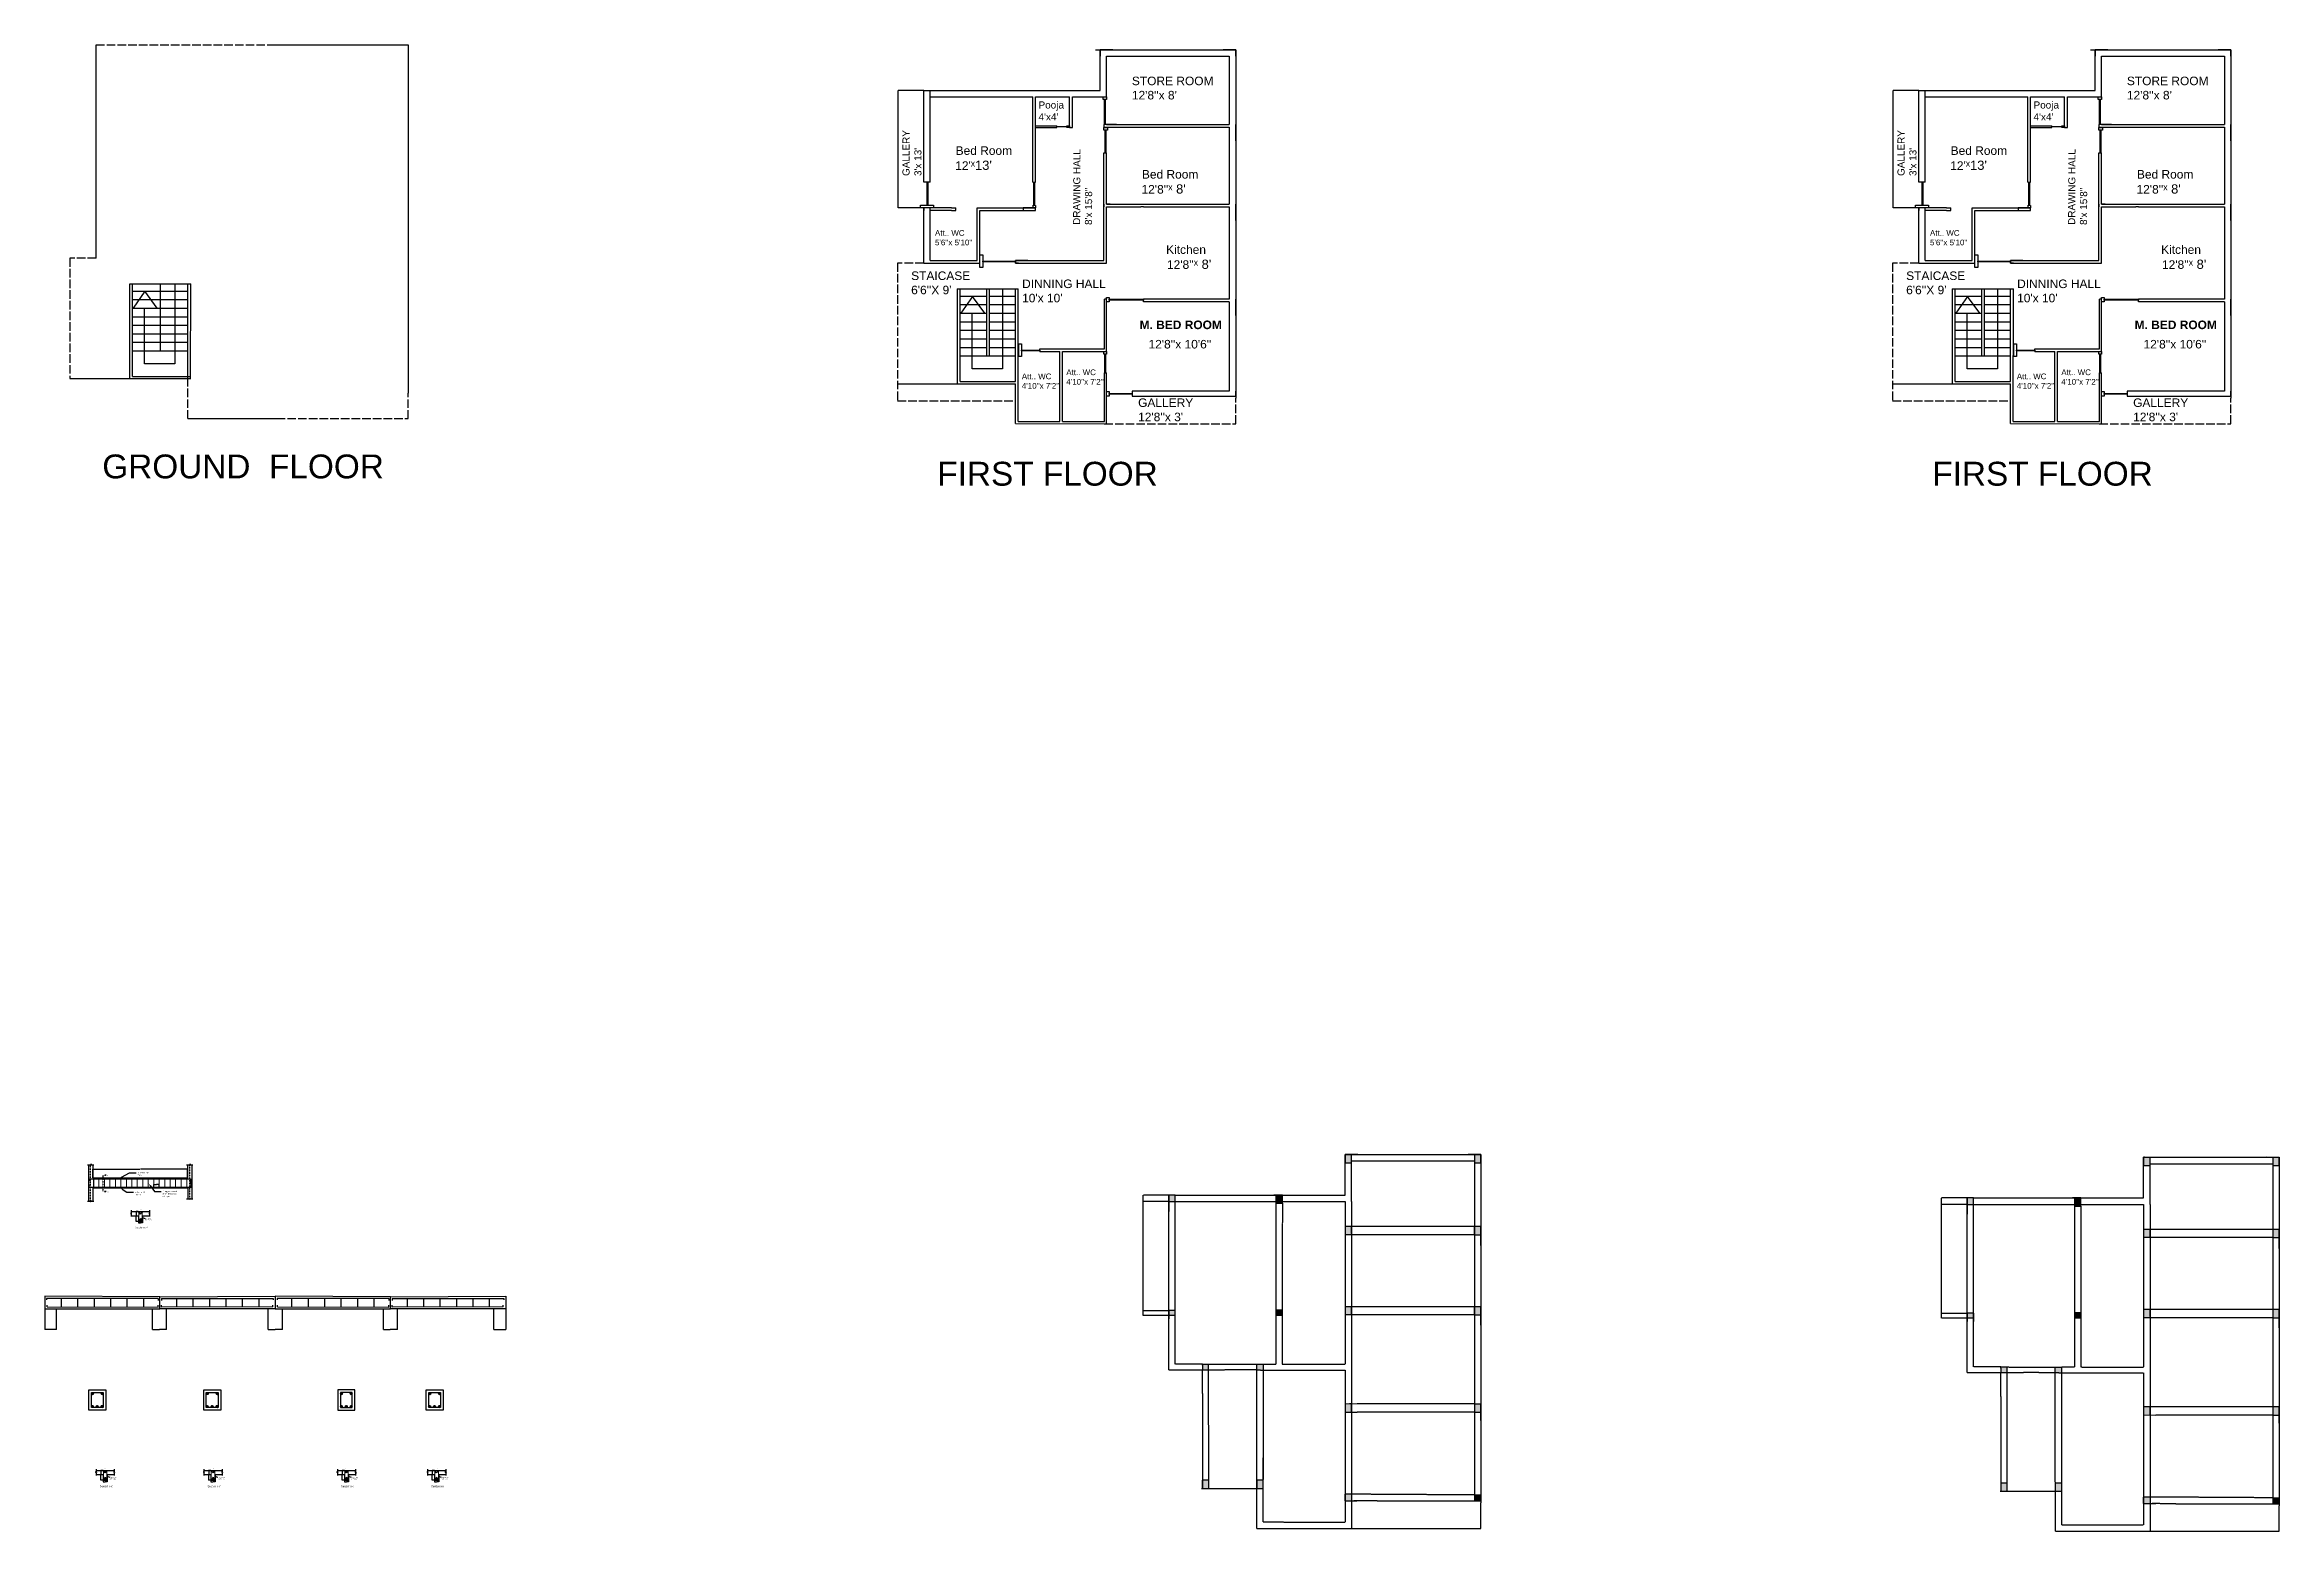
# Model space of a CAD drawing. Header units: feet. Extents: x -818749 to 7402802, y -779513 to 6609444.
# Drawn here: x -818749 to -815612, y -776873 to -774786 of the extents above; entities that cross this region are included whole.
import ezdxf
from ezdxf import colors
from ezdxf.entities.mleader import LeaderData, LeaderLine
from ezdxf.math import Vec2, Vec3

# ---------------------------------------------------------------- set-up
doc = ezdxf.new("R2010")
doc.units = ezdxf.units.FT
doc.header["$MEASUREMENT"] = 0
doc.linetypes.add('ACAD_ISO02W100', pattern=[15, 12, -3])
doc.linetypes.add('CENTER2', pattern=[1.125, 0.75, -0.125, 0.125, -0.125])
doc.layers.add('GRID', color=7, linetype='CENTER2', plot=False)
doc.layers.add('P-SANR-FIXT', color=6, linetype='Continuous', lineweight=9)
doc.layers.add('red', color=1, linetype='Continuous')
doc.styles.get("Standard").update_dxf_attribs({"font": 'arial.ttf'})
doc.dimstyles.new('Copy of Standard', dxfattribs={"dimscale": 0.3, "dimtxt": 0.18, "dimasz": 0.18, "dimexe": 0.18, "dimexo": 0.0625, "dimgap": 0.09, "dimtad": 0, "dimtih": 1, "dimtoh": 1, "dimdec": 4, "dimzin": 0, "dimdsep": 46, "dimtxsty": 'Standard', "dimcen": 0.09, "dimadec": 0, "dimazin": 0, "dimtfac": 1, "dimtdec": 4, "dimtofl": 0, "dimtmove": 0, "dimatfit": 3, "dimfxl": 1, "dimtolj": 1, "dimtzin": 0, "dimarcsym": 0})
doc.dimstyles.get("Standard").update_dxf_attribs({"dimtxt": 0.18, "dimasz": 0.18, "dimexe": 0.18, "dimexo": 0.0625, "dimgap": 0.09, "dimtad": 0, "dimtih": 1, "dimtoh": 1, "dimdec": 4, "dimzin": 0, "dimdsep": 46, "dimtxsty": 'Standard', "dimcen": 0.09, "dimadec": 0, "dimazin": 0, "dimtfac": 1, "dimtdec": 4, "dimtofl": 0, "dimtmove": 0, "dimatfit": 3, "dimfxl": 1, "dimtolj": 1, "dimtzin": 0, "dimarcsym": 0})
pattern_1 = [(45, (-820699.94835, -770936.80264), (-0.0883883476, 0.0883883476), [])]

msp = doc.modelspace()

# ---------------------------------------------------------------- texts
at = {"linetype": 'ByBlock'}
for s, height, p in [('Bed Room', 12, (-817470.10367, -774941.06992)), ('Bed Room', 12, (-817470.10367, -774941.06992)), ('Bed Room', 12, (-816073.43684, -774941.06992)), ('Bed Room', 12, (-816073.43684, -774941.06992)), ("12'", 12, (-817470.70121, -774962.12309)), ("12'", 12, (-817470.70121, -774962.12309)), ("ˣ13'", 12.99996, (-817448.85401, -774962.12309)), ("ˣ13'", 12.99996, (-817448.85401, -774962.12309)), ('Bed Room', 12, (-817208.63047, -774974.32797)), ('Bed Room', 12, (-817208.63047, -774974.32797)), ("12'", 12, (-816074.03438, -774962.12309)), ("12'", 12, (-816074.03438, -774962.12309)), ("ˣ13'", 12.99996, (-816052.18718, -774962.12309)), ("ˣ13'", 12.99996, (-816052.18718, -774962.12309)), ('Bed Room', 12, (-815811.96365, -774974.32797)), ('Bed Room', 12, (-815811.96365, -774974.32797)), ("12'8''", 12, (-817209.22802, -774995.38114)), ("12'8''", 12, (-817209.22802, -774995.38114)), ("ˣ 8'", 12.99996, (-817171.6564, -774995.38114)), ("ˣ 8'", 12.99996, (-817171.6564, -774995.38114)), ("12'8''", 12, (-815812.56119, -774995.38114)), ("12'8''", 12, (-815812.56119, -774995.38114)), ("ˣ 8'", 12.99996, (-815774.98957, -774995.38114)), ("ˣ 8'", 12.99996, (-815774.98957, -774995.38114)), ('Kitchen', 12, (-817174.67256, -775080.00614)), ('Kitchen', 12, (-817174.67256, -775080.00614)), ("12'8''", 12, (-817173.44473, -775101.0593)), ("12'8''", 12, (-817173.44473, -775101.0593)), ("ˣ 8'", 12.99996, (-817135.87311, -775101.0593)), ("ˣ 8'", 12.99996, (-817135.87311, -775101.0593)), ('Kitchen', 12, (-815778.00574, -775080.00614)), ('Kitchen', 12, (-815778.00574, -775080.00614)), ("12'8''", 12, (-815776.7779, -775101.0593)), ("12'8''", 12, (-815776.7779, -775101.0593)), ("ˣ 8'", 12.99996, (-815739.20628, -775101.0593)), ("ˣ 8'", 12.99996, (-815739.20628, -775101.0593))]:
    msp.add_text(s, height=height, dxfattribs=at).set_placement(p)
at = {"attachment_point": 1}
for s, width, heights, insert, char_height in [("Section x-x'", 40.1657664, [12.75552], (-818622.01138, -776445.53678), 2.5626093), ('{\\H0.75x;       \\H0.1x;3-25#\\P}  {\\H0.75x;      }', 83.1991223, [38.999], (-818636.32697, -776426.26764), 10.2504373), ('{\\H0.75x;       \\H0.1x;2-12#\\P}  {\\H0.75x;      }', 83.1991223, [38.999], (-818636.32697, -776421.13651), 10.2504373), ('2 logged 8mm# 300c/c stirrups', 11.4389674, [6.1756], (-818607.96421, -776434.19013), 1.0250437), ('{\\H0.75x;       \\H0.1x;3-25#\\P}  {\\H0.75x;      }', 83.1991223, [38.999], (-818685.83402, -776789.63858), 10.2504373), ('{\\H0.75x;       \\H0.1x;2-12#\\P}  {\\H0.75x;      }', 83.1991223, [38.999], (-818685.83402, -776784.50746), 10.2504373), ('{\\H0.75x;       \\H0.1x;3-25#\\P}  {\\H0.75x;      }', 83.1991223, [38.999], (-818534.45608, -776789.63858), 10.2504373), ('{\\H0.75x;       \\H0.1x;2-12#\\P}  {\\H0.75x;      }', 83.1991223, [38.999], (-818534.45608, -776784.50746), 10.2504373), ('{\\H0.75x;       \\H0.1x;3-25#\\P}  {\\H0.75x;      }', 83.1991223, [38.999], (-818347.03467, -776789.63858), 10.2504373), ('{\\H0.75x;       \\H0.1x;2-12#\\P}  {\\H0.75x;      }', 83.1991223, [38.999], (-818347.03467, -776784.50746), 10.2504373), ('{\\H0.75x;       \\H0.1x;3-25#\\P}  {\\H0.75x;      }', 83.1991223, [38.999], (-818220.58475, -776789.63858), 10.2504373), ('{\\H0.75x;       \\H0.1x;2-12#\\P}  {\\H0.75x;      }', 83.1991223, [38.999], (-818220.58475, -776784.50746), 10.2504373), ("Section x-x'", 40.1657664, [12.75552], (-818671.51843, -776808.90772), 2.5626093), ('2 logged 8mm# 300c/c stirrups', 11.4389674, [6.1756], (-818657.47126, -776797.56108), 1.0250437), ("Section x-x'", 40.1657664, [12.75552], (-818520.14048, -776808.90772), 2.5626093), ('2 logged 8mm# 300c/c stirrups', 11.4389674, [6.1756], (-818506.09331, -776797.56108), 1.0250437), ("Section x-x'", 40.1657664, [12.75552], (-818332.71907, -776808.90772), 2.5626093), ('2 logged 8mm# 300c/c stirrups', 11.4389674, [6.1756], (-818318.6719, -776797.56108), 1.0250437), ("Section x-x'", 40.1657664, [12.75552], (-818206.26916, -776808.90772), 2.5626093), ('2 logged 8mm# 300c/c stirrups', 11.4389674, [6.1756], (-818192.22199, -776797.56108), 1.0250437)]:
    msp.add_mtext_dynamic_manual_height_columns(s, width=width, gutter_width=25.62609, heights=heights, dxfattribs=dict(at, insert=insert, char_height=char_height))
at = {"layer": 'Defpoints', "linetype": 'ByBlock', "attachment_point": 1}
for s, width, heights, insert, char_height in [("Pooja\\P4'x4'", 216.8462515, [0], (-817353.78513, -774865.97528), 10), ("Pooja\\P4'x4'", 216.8462515, [0], (-815957.1183, -774865.97528), 10), ('{\\fArial|b1|i0|c0|p34;M. BED ROOM}', 116.9552336, [23.01049], (-817211.90034, -775173.65245), 12), ('{\\fArial|b1|i0|c0|p34;M. BED ROOM}', 116.9552336, [23.01049], (-815815.23351, -775173.65245), 12), ("12'8''x 10'6''", 138.5801276, [136.05347], (-817199.37019, -775200.82729), 12), ("12'8''x 10'6''", 138.5801276, [136.05347], (-815802.70336, -775200.82729), 12)]:
    msp.add_mtext_dynamic_manual_height_columns(s, width=width, gutter_width=445.0955, heights=heights, dxfattribs=dict(at, insert=insert, char_height=char_height))
at = {"layer": 'GRID', "linetype": 'ByBlock', "attachment_point": 1}
for s, width, gutter_width, insert, char_height in [("STORE ROOM\\P12'8''x 8'", 507.4320337, 445.0955, (-817222.72604, -774831.20736), 12), ("STORE ROOM\\P12'8''x 8'", 507.4320337, 445.0955, (-815826.05922, -774831.20736), 12), ('GROUND  FLOOR', 688.9609466, 482.76576, (-818667.98068, -775361.68141), 33.51), ('FIRST FLOOR', 688.9609466, 482.76576, (-817495.88757, -775371.90834), 33.51), ('FIRST FLOOR', 688.9609466, 482.76576, (-816099.22075, -775371.90834), 33.51)]:
    msp.add_mtext_dynamic_manual_height_columns(s, width=width, gutter_width=gutter_width, heights=[0], dxfattribs=dict(at, insert=insert, char_height=char_height))
at = {"layer": 'GRID', "linetype": 'ByBlock', "char_height": 10, "attachment_point": 1, "rotation": 90}
for insert in [(-817544.78935, -774970.70644), (-816148.12252, -774970.70644)]:
    msp.add_mtext_dynamic_manual_height_columns("GALLERY\\P3'x 13'", width=97.3744206, gutter_width=445.0955, heights=[0], dxfattribs=dict(at, insert=insert))
at = {"layer": 'GRID', "linetype": 'ByBlock', "char_height": 10, "width": 431.451632, "attachment_point": 1, "rotation": 89.7307838}
for insert in [(-817305.35466, -775039.31293), (-815908.68784, -775039.31293)]:
    msp.add_mtext("DRAWING HALL\\P8'x 15'8''", dxfattribs=dict(at, insert=insert))
at = {"layer": 'GRID', "linetype": 'ByBlock', "attachment_point": 1}
for s, insert, char_height, width in [("Att.. WC\\P5'6''x 5'10''", (-817499.13549, -775046.64415), 8, 284.835699), ("Att.. WC\\P5'6''x 5'10''", (-816102.46866, -775046.64415), 8, 284.835699), ("STAICASE\\P6'6''X 9'", (-817532.55344, -775104.70358), 12, 534.4380928), ("\\pxt8;DINNING HALL\\P10'x 10'", (-817376.8076, -775116.02603), 12, 728.4020163), ("STAICASE\\P6'6''X 9'", (-816135.88662, -775104.70358), 12, 534.4380928), ("\\pxt8;DINNING HALL\\P10'x 10'", (-815980.14077, -775116.02603), 12, 728.4020163), ("Att.. WC\\P4'10''x 7'2''", (-817377.22762, -775247.9877), 8, 242.7059234), ("Att.. WC\\P4'10''x 7'2''", (-817314.80128, -775242.28166), 8, 242.7059234), ("Att.. WC\\P4'10''x 7'2''", (-815980.56079, -775247.9877), 8, 242.7059234), ("Att.. WC\\P4'10''x 7'2''", (-815918.13445, -775242.28166), 8, 242.7059234), ("GALLERY\\P12'8''x 3'", (-817213.97125, -775282.94169), 12, 250.5171904), ("GALLERY\\P12'8''x 3'", (-815817.30443, -775282.94169), 12, 250.5171904)]:
    msp.add_mtext(s, dxfattribs=dict(at, insert=insert, char_height=char_height, width=width))

# ---------------------------------------------------------------- blocks, each defined once
blk = doc.blocks.new('*D47')
at = {"color": 0, "lineweight": -2, "transparency": 16777216}
for p, q in [((-818681.3, -776377.3), (-818681.3, -776365)), ((-818681.1, -776365.1), (-818615.3, -776365.1)), ((-818548.2, -776365.1), (-818614.1, -776365.1)), ((-818548.1, -776377.3), (-818548.1, -776365))]:
    blk.add_line(p, q, dxfattribs=at)
at = {"color": 0, "transparency": 16777216}
for points in [[(-818681.1, -776365.1), (-818681.1, -776365.2), (-818681.3, -776365.1)], [(-818548.2, -776365.1), (-818548.2, -776365.2), (-818548.1, -776365.1)]]:
    blk.add_solid(points, dxfattribs=at)
at = {"layer": 'Defpoints', "color": 0, "transparency": 16777216}
for p in [(-818681.3, -776377.4), (-818548.1, -776365.1), (-818548.1, -776377.4)]:
    blk.add_point(p, dxfattribs=at)
at = {"color": 0, "transparency": 16777216, "insert": (-818614.7, -776365.1), "char_height": 0.18, "attachment_point": 5}
blk.add_mtext('\\A1;133.2557', dxfattribs=at)
blk = doc.blocks.new('*D48')
at = {"color": 0, "lineweight": -2, "transparency": 16777216}
for p, q in [((-818595.7, -776390.2), (-818595.7, -776386.4)), ((-818595.7, -776386.5), (-818592, -776386.5)), ((-818588.1, -776386.5), (-818591.7, -776386.5)), ((-818588, -776390.2), (-818588, -776386.4))]:
    blk.add_line(p, q, dxfattribs=at)
at = {"color": 0, "transparency": 16777216}
for points in [[(-818595.7, -776386.5), (-818595.7, -776386.5), (-818595.7, -776386.5)], [(-818588.1, -776386.5), (-818588.1, -776386.5), (-818588, -776386.5)]]:
    blk.add_solid(points, dxfattribs=at)
at = {"layer": 'Defpoints', "color": 0, "transparency": 16777216}
for p in [(-818595.7, -776390.2), (-818588, -776386.5), (-818588, -776390.2)]:
    blk.add_point(p, dxfattribs=at)
at = {"color": 0, "transparency": 16777216, "insert": (-818591.9, -776386.5), "char_height": 0.054, "attachment_point": 5}
blk.add_mtext('\\A1;7.6878', dxfattribs=at)
blk = doc.blocks.new('*D49')
at = {"color": 0, "lineweight": -2, "transparency": 16777216}
for p, q in [((-818617.3, -776438.3), (-818617.3, -776440.5)), ((-818617.3, -776440.4), (-818614.5, -776440.4)), ((-818611.5, -776440.4), (-818614.3, -776440.4)), ((-818611.4, -776438.3), (-818611.4, -776440.5))]:
    blk.add_line(p, q, dxfattribs=at)
at = {"color": 0, "transparency": 16777216}
for points in [[(-818617.3, -776440.4), (-818617.3, -776440.5), (-818617.3, -776440.4)], [(-818611.5, -776440.4), (-818611.5, -776440.5), (-818611.4, -776440.4)]]:
    blk.add_solid(points, dxfattribs=at)
at = {"layer": 'Defpoints', "color": 0, "transparency": 16777216}
for p in [(-818617.3, -776438.3), (-818611.4, -776438.3), (-818611.4, -776440.4)]:
    blk.add_point(p, dxfattribs=at)
at = {"color": 0, "transparency": 16777216, "insert": (-818614.4, -776440.4), "char_height": 0.054, "attachment_point": 5}
blk.add_mtext('\\A1;5.8940', dxfattribs=at)
blk = doc.blocks.new('*D50')
at = {"color": 0, "lineweight": -2, "transparency": 16777216}
for p, q in [((-818617.4, -776424.5), (-818620.5, -776424.5)), ((-818620.5, -776424.5), (-818620.5, -776430.3)), ((-818620.5, -776438.2), (-818620.5, -776430.4)), ((-818617.4, -776438.3), (-818620.5, -776438.3))]:
    blk.add_line(p, q, dxfattribs=at)
at = {"color": 0, "transparency": 16777216}
for points in [[(-818620.5, -776424.5), (-818620.5, -776424.5), (-818620.5, -776424.5)], [(-818620.5, -776438.2), (-818620.5, -776438.2), (-818620.5, -776438.3)]]:
    blk.add_solid(points, dxfattribs=at)
at = {"layer": 'Defpoints', "color": 0, "transparency": 16777216}
for p in [(-818620.5, -776424.5), (-818617.3, -776424.5), (-818617.3, -776438.3)]:
    blk.add_point(p, dxfattribs=at)
at = {"color": 0, "transparency": 16777216, "insert": (-818620.5, -776430.3), "char_height": 0.054, "attachment_point": 5}
blk.add_mtext('\\A1;13.8381', dxfattribs=at)
blk = doc.blocks.new('*D51')
at = {"color": 0, "lineweight": -2, "transparency": 16777216}
for p, q in [((-818666.8, -776801.7), (-818666.8, -776803.9)), ((-818666.8, -776803.8), (-818664, -776803.8)), ((-818661, -776803.8), (-818663.8, -776803.8)), ((-818661, -776801.7), (-818661, -776803.9))]:
    blk.add_line(p, q, dxfattribs=at)
at = {"color": 0, "transparency": 16777216}
for points in [[(-818666.8, -776803.8), (-818666.8, -776803.8), (-818666.8, -776803.8)], [(-818661, -776803.8), (-818661, -776803.8), (-818661, -776803.8)]]:
    blk.add_solid(points, dxfattribs=at)
at = {"layer": 'Defpoints', "color": 0, "transparency": 16777216}
for p in [(-818666.8, -776801.7), (-818661, -776801.7), (-818661, -776803.8)]:
    blk.add_point(p, dxfattribs=at)
at = {"color": 0, "transparency": 16777216, "insert": (-818663.9, -776803.8), "char_height": 0.054, "attachment_point": 5}
blk.add_mtext('\\A1;5.8940', dxfattribs=at)
blk = doc.blocks.new('*D52')
at = {"color": 0, "lineweight": -2, "transparency": 16777216}
for p, q in [((-818666.9, -776787.8), (-818670, -776787.8)), ((-818670, -776787.9), (-818670, -776793.7)), ((-818670, -776801.6), (-818670, -776793.8)), ((-818666.9, -776801.7), (-818670, -776801.7))]:
    blk.add_line(p, q, dxfattribs=at)
at = {"color": 0, "transparency": 16777216}
for points in [[(-818670, -776787.9), (-818670, -776787.9), (-818670, -776787.8)], [(-818670, -776801.6), (-818670, -776801.6), (-818670, -776801.7)]]:
    blk.add_solid(points, dxfattribs=at)
at = {"layer": 'Defpoints', "color": 0, "transparency": 16777216}
for p in [(-818670, -776787.8), (-818666.8, -776787.8), (-818666.8, -776801.7)]:
    blk.add_point(p, dxfattribs=at)
at = {"color": 0, "transparency": 16777216, "insert": (-818670, -776793.7), "char_height": 0.054, "attachment_point": 5}
blk.add_mtext('\\A1;13.8381', dxfattribs=at)
blk = doc.blocks.new('*D41')
at = {"color": 0, "lineweight": -2, "transparency": 16777216}
for p, q in [((-818515.5, -776801.7), (-818515.5, -776803.9)), ((-818515.4, -776803.8), (-818512.7, -776803.8)), ((-818509.6, -776803.8), (-818512.4, -776803.8)), ((-818509.6, -776801.7), (-818509.6, -776803.9))]:
    blk.add_line(p, q, dxfattribs=at)
at = {"color": 0, "transparency": 16777216}
for points in [[(-818515.4, -776803.8), (-818515.4, -776803.8), (-818515.5, -776803.8)], [(-818509.6, -776803.8), (-818509.6, -776803.8), (-818509.6, -776803.8)]]:
    blk.add_solid(points, dxfattribs=at)
at = {"layer": 'Defpoints', "color": 0, "transparency": 16777216}
for p in [(-818515.5, -776801.7), (-818509.6, -776801.7), (-818509.6, -776803.8)]:
    blk.add_point(p, dxfattribs=at)
at = {"color": 0, "transparency": 16777216, "insert": (-818512.5, -776803.8), "char_height": 0.054, "attachment_point": 5}
blk.add_mtext('\\A1;5.8940', dxfattribs=at)
blk = doc.blocks.new('*D42')
at = {"color": 0, "lineweight": -2, "transparency": 16777216}
for p, q in [((-818515.5, -776787.8), (-818518.7, -776787.8)), ((-818518.6, -776787.9), (-818518.6, -776793.7)), ((-818515.5, -776801.7), (-818518.7, -776801.7)), ((-818518.6, -776801.6), (-818518.6, -776793.8))]:
    blk.add_line(p, q, dxfattribs=at)
at = {"color": 0, "transparency": 16777216}
for points in [[(-818518.6, -776787.9), (-818518.6, -776787.9), (-818518.6, -776787.8)], [(-818518.6, -776801.6), (-818518.6, -776801.6), (-818518.6, -776801.7)]]:
    blk.add_solid(points, dxfattribs=at)
at = {"layer": 'Defpoints', "color": 0, "transparency": 16777216}
for p in [(-818518.6, -776787.8), (-818515.5, -776787.8), (-818515.5, -776801.7)]:
    blk.add_point(p, dxfattribs=at)
at = {"color": 0, "transparency": 16777216, "insert": (-818518.6, -776793.7), "char_height": 0.054, "attachment_point": 5}
blk.add_mtext('\\A1;13.8381', dxfattribs=at)
blk = doc.blocks.new('*D43')
at = {"color": 0, "lineweight": -2, "transparency": 16777216}
for p, q in [((-818328, -776801.7), (-818328, -776803.9)), ((-818328, -776803.8), (-818325.2, -776803.8)), ((-818322.2, -776803.8), (-818325, -776803.8)), ((-818322.2, -776801.7), (-818322.2, -776803.9))]:
    blk.add_line(p, q, dxfattribs=at)
at = {"color": 0, "transparency": 16777216}
for points in [[(-818328, -776803.8), (-818328, -776803.8), (-818328, -776803.8)], [(-818322.2, -776803.8), (-818322.2, -776803.8), (-818322.2, -776803.8)]]:
    blk.add_solid(points, dxfattribs=at)
at = {"layer": 'Defpoints', "color": 0, "transparency": 16777216}
for p in [(-818328, -776801.7), (-818322.2, -776801.7), (-818322.2, -776803.8)]:
    blk.add_point(p, dxfattribs=at)
at = {"color": 0, "transparency": 16777216, "insert": (-818325.1, -776803.8), "char_height": 0.054, "attachment_point": 5}
blk.add_mtext('\\A1;5.8940', dxfattribs=at)
blk = doc.blocks.new('*D44')
at = {"color": 0, "lineweight": -2, "transparency": 16777216}
for p, q in [((-818328.1, -776787.8), (-818331.2, -776787.8)), ((-818331.2, -776787.9), (-818331.2, -776793.7)), ((-818331.2, -776801.6), (-818331.2, -776793.8)), ((-818328.1, -776801.7), (-818331.2, -776801.7))]:
    blk.add_line(p, q, dxfattribs=at)
at = {"color": 0, "transparency": 16777216}
for points in [[(-818331.2, -776787.9), (-818331.2, -776787.9), (-818331.2, -776787.8)], [(-818331.2, -776801.6), (-818331.2, -776801.6), (-818331.2, -776801.7)]]:
    blk.add_solid(points, dxfattribs=at)
at = {"layer": 'Defpoints', "color": 0, "transparency": 16777216}
for p in [(-818331.2, -776787.8), (-818328, -776787.8), (-818328, -776801.7)]:
    blk.add_point(p, dxfattribs=at)
at = {"color": 0, "transparency": 16777216, "insert": (-818331.2, -776793.7), "char_height": 0.054, "attachment_point": 5}
blk.add_mtext('\\A1;13.8381', dxfattribs=at)
blk = doc.blocks.new('*D45')
at = {"color": 0, "lineweight": -2, "transparency": 16777216}
for p, q in [((-818201.6, -776801.7), (-818201.6, -776803.9)), ((-818201.5, -776803.8), (-818198.8, -776803.8)), ((-818195.8, -776803.8), (-818198.5, -776803.8)), ((-818195.7, -776801.7), (-818195.7, -776803.9))]:
    blk.add_line(p, q, dxfattribs=at)
at = {"color": 0, "transparency": 16777216}
for points in [[(-818201.5, -776803.8), (-818201.5, -776803.8), (-818201.6, -776803.8)], [(-818195.8, -776803.8), (-818195.8, -776803.8), (-818195.7, -776803.8)]]:
    blk.add_solid(points, dxfattribs=at)
at = {"layer": 'Defpoints', "color": 0, "transparency": 16777216}
for p in [(-818201.6, -776801.7), (-818195.7, -776801.7), (-818195.7, -776803.8)]:
    blk.add_point(p, dxfattribs=at)
at = {"color": 0, "transparency": 16777216, "insert": (-818198.6, -776803.8), "char_height": 0.054, "attachment_point": 5}
blk.add_mtext('\\A1;5.8940', dxfattribs=at)
blk = doc.blocks.new('*D46')
at = {"color": 0, "lineweight": -2, "transparency": 16777216}
for p, q in [((-818201.6, -776787.8), (-818204.8, -776787.8)), ((-818204.7, -776787.9), (-818204.7, -776793.7)), ((-818201.6, -776801.7), (-818204.8, -776801.7)), ((-818204.7, -776801.6), (-818204.7, -776793.8))]:
    blk.add_line(p, q, dxfattribs=at)
at = {"color": 0, "transparency": 16777216}
for points in [[(-818204.7, -776787.9), (-818204.7, -776787.9), (-818204.7, -776787.8)], [(-818204.7, -776801.6), (-818204.7, -776801.6), (-818204.7, -776801.7)]]:
    blk.add_solid(points, dxfattribs=at)
at = {"layer": 'Defpoints', "color": 0, "transparency": 16777216}
for p in [(-818204.7, -776787.8), (-818201.6, -776787.8), (-818201.6, -776801.7)]:
    blk.add_point(p, dxfattribs=at)
at = {"color": 0, "transparency": 16777216, "insert": (-818204.7, -776793.7), "char_height": 0.054, "attachment_point": 5}
blk.add_mtext('\\A1;13.8381', dxfattribs=at)

# ---------------------------------------------------------------- dimensions: what is measured, and where the dimension line sits
dim = msp.add_linear_dim(base=(-818548.06798, -776365.13092), p1=(-818681.32366, -776377.36262), p2=(-818548.06798, -776377.36262), dimstyle='Standard')
dim.commit()
dim.dimension.update_dxf_attribs({"geometry": '*D47', "text_midpoint": (-818614.69582, -776365.13092), "dimtype": 160})
for base, p1, p2, picture, middle in [((-818588.04468, -776386.48101), (-818595.73251, -776390.17567), (-818588.04468, -776390.17567), '*D48', (-818591.8886, -776386.48101)), ((-818611.44512, -776440.44459), (-818617.33912, -776438.29178), (-818611.44512, -776438.29178), '*D49', (-818614.39212, -776440.44459)), ((-818660.95217, -776803.81553), (-818666.84617, -776801.66272), (-818660.95217, -776801.66272), '*D51', (-818663.89917, -776803.81553)), ((-818509.57423, -776803.81553), (-818515.46823, -776801.66272), (-818509.57423, -776801.66272), '*D41', (-818512.52123, -776803.81553)), ((-818322.15282, -776803.81553), (-818328.04682, -776801.66272), (-818322.15282, -776801.66272), '*D43', (-818325.09982, -776803.81553)), ((-818195.7029, -776803.81553), (-818201.5969, -776801.66272), (-818195.7029, -776801.66272), '*D45', (-818198.6499, -776803.81553))]:
    dim = msp.add_linear_dim(base=base, p1=p1, p2=p2, dimstyle='Copy of Standard')
    dim.commit()
    dim.dimension.update_dxf_attribs({"geometry": picture, "text_midpoint": middle})
for base, p1, p2, picture, middle in [((-818620.47405, -776424.45369), (-818617.33912, -776438.29178), (-818617.33912, -776424.45369), '*D50', (-818620.47405, -776430.34769)), ((-818669.9811, -776787.82463), (-818666.84617, -776801.66272), (-818666.84617, -776787.82463), '*D52', (-818669.9811, -776793.71863)), ((-818518.60315, -776787.82463), (-818515.46823, -776801.66272), (-818515.46823, -776787.82463), '*D42', (-818518.60315, -776793.71863)), ((-818331.18174, -776787.82463), (-818328.04682, -776801.66272), (-818328.04682, -776787.82463), '*D44', (-818331.18174, -776793.71863)), ((-818204.73182, -776787.82463), (-818201.5969, -776801.66272), (-818201.5969, -776787.82463), '*D46', (-818204.73182, -776793.71863))]:
    dim = msp.add_linear_dim(base=base, p1=p1, p2=p2, angle=90, dimstyle='Copy of Standard')
    dim.commit()
    dim.dimension.update_dxf_attribs({"geometry": picture, "text_midpoint": middle, "dimtype": 160})

# ---------------------------------------------------------------- hatches: boundary and pattern name
at = {"layer": 'GRID', "linetype": 'Continuous'}
h = msp.add_hatch(color=1, dxfattribs=at)
h.dxf.hatch_style = 1
h.paths.add_polyline_path([(-817161.9884, -776401.36337), (-817170.9884, -776401.3522), (-817170.9884, -776410.46104), (-817161.9884, -776410.47221)])
h.paths.add_polyline_path([(-817161.9884, -776563.36781), (-817170.96029, -776563.35668), (-817170.96029, -776570.22508), (-817161.9884, -776570.22508), (-817161.9884, -776566.38389)])
h.paths.add_polyline_path([(-817115.13343, -776638.72685), (-817123.79231, -776638.72685), (-817123.79231, -776640.23701), (-817123.82871, -776646.31453), (-817123.82871, -776646.46341), (-817115.13343, -776646.46341)])
h.paths.add_polyline_path([(-817038.16471, -776638.7617), (-817047.3482, -776638.75754), (-817047.3482, -776646.91124), (-817042.23192, -776646.96238), (-817038.16471, -776646.97314)])
h.paths.add_polyline_path([(-816923.32838, -776445.50457), (-816923.33365, -776457.13903), (-816914.3084, -776457.13591), (-816914.3084, -776445.50865)])
h.paths.add_polyline_path([(-816914.30409, -776344.45883), (-816923.3084, -776344.44765), (-816923.3084, -776353.38389), (-816923.3084, -776355.93724), (-816914.3084, -776355.94841), (-816914.3084, -776353.38389)])
h.paths.add_polyline_path([(-816732.9884, -776344.44028), (-816742.01271, -776344.42908), (-816742.01271, -776353.38389), (-816741.9884, -776353.38389), (-816741.9884, -776355.9187), (-816732.9884, -776355.92987)])
h.paths.add_polyline_path([(-816732.99858, -776445.59789), (-816741.9884, -776445.58674), (-816741.9884, -776449.38389), (-816741.9884, -776457.07633), (-816732.99858, -776457.08748)])
h.paths.add_polyline_path([(-816732.9884, -776560.99478), (-816732.9884, -776558.10723), (-816741.9884, -776558.09606), (-816741.9884, -776561.22389), (-816741.9884, -776569.58565), (-816732.9884, -776569.59682)])
h.paths.add_polyline_path([(-816914.3084, -776569.50392), (-816914.3084, -776558.01799), (-816923.37932, -776558.01389), (-816923.38452, -776569.49962)])
h.paths.add_polyline_path([(-816732.9884, -776694.6825), (-816741.9884, -776694.67133), (-816741.9884, -776706.16092), (-816732.9884, -776706.17209)])
h.paths.add_polyline_path([(-816914.3084, -776694.63508), (-816923.44345, -776694.64195), (-816923.4441, -776706.10469), (-816914.3084, -776706.11217)])
h.paths.add_polyline_path([(-817038.27548, -776801.71542), (-817047.29827, -776801.70422), (-817047.29457, -776813.19381), (-817038.27548, -776813.205)])
h.paths.add_polyline_path([(-817114.77425, -776801.71085), (-817123.82946, -776801.69961), (-817123.82956, -776813.1892), (-817114.77425, -776813.20044)])
h.paths.add_polyline_path([(-816914.3084, -776821.35678), (-816914.3084, -776830.49876), (-816923.50624, -776830.45362), (-816923.49499, -776821.38368)])
h = msp.add_hatch(color=1, dxfattribs=at)
h.dxf.hatch_style = 1
h.paths.add_polyline_path([(-816041.20636, -776405.329), (-816050.20636, -776405.31784), (-816050.20636, -776414.42667), (-816041.20636, -776414.43784)])
h.paths.add_polyline_path([(-816041.20636, -776567.33344), (-816050.17825, -776567.32231), (-816050.17825, -776574.19071), (-816041.20636, -776574.19071), (-816041.20636, -776570.34952)])
h.paths.add_polyline_path([(-815994.35138, -776642.69249), (-816003.01027, -776642.69249), (-816003.01027, -776644.20264), (-816003.04666, -776650.28017), (-816003.04666, -776650.42904), (-815994.35138, -776650.42904)])
h.paths.add_polyline_path([(-815917.38266, -776642.72733), (-815926.56616, -776642.72318), (-815926.56616, -776650.87687), (-815921.44987, -776650.92801), (-815917.38266, -776650.93877)])
h.paths.add_polyline_path([(-815802.54634, -776449.4702), (-815802.5516, -776461.10466), (-815793.52636, -776461.10154), (-815793.52636, -776449.47428)])
h.paths.add_polyline_path([(-815793.52205, -776348.42446), (-815802.52636, -776348.41329), (-815802.52636, -776357.34952), (-815802.52636, -776359.90287), (-815793.52636, -776359.91404), (-815793.52636, -776357.34952)])
h.paths.add_polyline_path([(-815612.20636, -776348.40591), (-815621.23067, -776348.39472), (-815621.23067, -776357.34952), (-815621.20636, -776357.34952), (-815621.20636, -776359.88433), (-815612.20636, -776359.8955)])
h.paths.add_polyline_path([(-815612.21653, -776449.56353), (-815621.20636, -776449.55237), (-815621.20636, -776453.34952), (-815621.20636, -776461.04196), (-815612.21653, -776461.05311)])
h.paths.add_polyline_path([(-815612.20636, -776564.96041), (-815612.20636, -776562.07286), (-815621.20636, -776562.06169), (-815621.20636, -776565.18952), (-815621.20636, -776573.55128), (-815612.20636, -776573.56245)])
h.paths.add_polyline_path([(-815793.52636, -776573.46956), (-815793.52636, -776561.98363), (-815802.59728, -776561.97952), (-815802.60248, -776573.46525)])
h.paths.add_polyline_path([(-815612.20636, -776698.64813), (-815621.20636, -776698.63696), (-815621.20636, -776710.12655), (-815612.20636, -776710.13772)])
h.paths.add_polyline_path([(-815793.52636, -776698.60071), (-815802.66141, -776698.60758), (-815802.66206, -776710.07032), (-815793.52636, -776710.0778)])
h.paths.add_polyline_path([(-815917.49344, -776805.68105), (-815926.51623, -776805.66985), (-815926.51252, -776817.15944), (-815917.49344, -776817.17063)])
h.paths.add_polyline_path([(-815993.99221, -776805.67648), (-816003.04742, -776805.66525), (-816003.04752, -776817.15483), (-815993.99221, -776817.16607)])
h.paths.add_polyline_path([(-815793.52636, -776825.32241), (-815793.52636, -776834.46439), (-815802.7242, -776834.41925), (-815802.71295, -776825.34931)])
at = {"layer": 'GRID', "linetype": 'ByBlock'}
h = msp.add_hatch(color=1, dxfattribs=at)
h.dxf.hatch_style = 1
h.paths.add_polyline_path([(-817011.53725, -776401.42896), (-817020.61198, -776401.4177), (-817020.61198, -776412.90729), (-817011.53725, -776412.91855)])
h = msp.add_hatch(color=1, dxfattribs=at)
h.dxf.hatch_style = 1
h.paths.add_polyline_path([(-815890.75521, -776405.3946), (-815899.82993, -776405.38333), (-815899.82993, -776416.87292), (-815890.75521, -776416.88418)])
at = {"layer": 'GRID', "linetype": 'Continuous'}
h = msp.add_hatch(color=1, dxfattribs=at)
h.dxf.hatch_style = 1
h.paths.add_polyline_path([(-817020.61198, -776562.75945), (-817020.61198, -776570.29041), (-817011.60898, -776570.29357), (-817011.60553, -776562.72572), (-817012.06903, -776562.72551)])
h = msp.add_hatch(color=1, dxfattribs=at)
h.dxf.hatch_style = 1
h.paths.add_polyline_path([(-815890.82349, -776566.69135), (-815891.28699, -776566.69114), (-815899.82993, -776566.72508), (-815899.82993, -776574.25604), (-815890.82694, -776574.2592)])
at = {"layer": 'GRID', "linetype": 'ByBlock'}
h = msp.add_hatch(dxfattribs=at)
h.set_pattern_fill('ANSI31', color=1)
h.set_pattern_definition([(45, (-821025.5509, -770936.80264), (-0.0883883476, 0.0883883476), [])])
h.paths.add_polyline_path([(-818683.19269, -776679.98939, 1), (-818680.42923, -776679.98939, 1)])
h.paths.add_polyline_path([(-818666.79785, -776679.97525, 1), (-818669.5613, -776679.97525, 1)])
h.paths.add_polyline_path([(-818669.50831, -776698.19563, 0.3732400321), (-818668.32198, -776699.56347), (-818667.93119, -776699.56347, 0.3732400321), (-818666.74486, -776698.19563, 1)])
h.paths.add_polyline_path([(-818676.36061, -776698.13522, 1), (-818673.59715, -776698.13522, 1)])
h.paths.add_polyline_path([(-818683.2604, -776697.80243), (-818683.2604, -776698.3786, 0.9001340436), (-818680.52731, -776698.09051, 0.9001340436)])
h = msp.add_hatch(dxfattribs=at)
h.set_pattern_fill('ANSI31', color=1)
h.set_pattern_definition([(45, (-820864.22776, -770936.80264), (-0.0883883476, 0.0883883476), [])])
h.paths.add_polyline_path([(-818521.86955, -776679.98939, 1), (-818519.1061, -776679.98939, 1)])
h.paths.add_polyline_path([(-818505.47471, -776679.97525, 1), (-818508.23817, -776679.97525, 1)])
h.paths.add_polyline_path([(-818508.18518, -776698.19563, 0.3732400321), (-818506.99885, -776699.56347), (-818506.60805, -776699.56347, 0.3732400321), (-818505.42172, -776698.19563, 1)])
h.paths.add_polyline_path([(-818515.03747, -776698.13522, 1), (-818512.27401, -776698.13522, 1)])
h.paths.add_polyline_path([(-818521.93726, -776697.80243), (-818521.93726, -776698.3786, 0.9001340436), (-818519.20417, -776698.09051, 0.9001340436)])
h = msp.add_hatch(dxfattribs=at)
h.set_pattern_fill('ANSI31', color=1)
h.set_pattern_definition(pattern_1)
h.paths.add_polyline_path([(-818317.20473, -776679.98939, -1), (-818319.96819, -776679.98939, -1)])
h.paths.add_polyline_path([(-818333.59957, -776679.97525, -1), (-818330.83612, -776679.97525, -1)])
h.paths.add_polyline_path([(-818330.8891, -776698.19563, -0.3732400321), (-818332.07544, -776699.56347), (-818332.46623, -776699.56347, -0.3732400321), (-818333.65256, -776698.19563, -1)])
h.paths.add_polyline_path([(-818324.03681, -776698.13522, -1), (-818326.80027, -776698.13522, -1)])
h.paths.add_polyline_path([(-818317.13702, -776697.80243), (-818317.13702, -776698.3786, -0.9001340436), (-818319.87011, -776698.09051, -0.9001340436)])
h = msp.add_hatch(dxfattribs=at)
h.set_pattern_fill('ANSI31', color=1)
h.set_pattern_definition(pattern_1)
h.paths.add_polyline_path([(-818209.7222, -776679.98939, 1), (-818206.95874, -776679.98939, 1)])
h.paths.add_polyline_path([(-818193.32735, -776679.97525, 1), (-818196.09081, -776679.97525, 1)])
h.paths.add_polyline_path([(-818196.03782, -776698.19563, 0.3732400321), (-818194.85149, -776699.56347), (-818194.4607, -776699.56347, 0.3732400321), (-818193.27437, -776698.19563, 1)])
h.paths.add_polyline_path([(-818202.89011, -776698.13522, 1), (-818200.12666, -776698.13522, 1)])
h.paths.add_polyline_path([(-818209.78991, -776697.80243), (-818209.78991, -776698.3786, 0.9001340436), (-818207.05682, -776698.09051, 0.9001340436)])
at = {"layer": 'GRID', "linetype": 'Continuous'}
h = msp.add_hatch(color=1, dxfattribs=at)
h.dxf.hatch_style = 1
h.paths.add_polyline_path([(-816732.9884, -776823.60099), (-816732.9884, -776822.32102), (-816741.9884, -776822.32102), (-816741.9884, -776830.77283), (-816732.9884, -776830.77283)])
h = msp.add_hatch(color=1, dxfattribs=at)
h.dxf.hatch_style = 1
h.paths.add_polyline_path([(-815612.20636, -776827.56662), (-815612.20636, -776826.28665), (-815621.20636, -776826.28665), (-815621.20636, -776834.73846), (-815612.20636, -776834.73846)])
at = {"layer": 'red'}
h = msp.add_hatch(color=256, dxfattribs=at)
h.dxf.hatch_style = 1
h.paths.add_polyline_path([(-818616.8266, -776425.43392, 1), (-818615.89117, -776425.43392, 1)])
h = msp.add_hatch(color=256, dxfattribs=at)
h.dxf.hatch_style = 1
h.paths.add_polyline_path([(-818615.5453, -776437.1386, 1), (-818616.8266, -776437.1386, 1)])
h = msp.add_hatch(color=256, dxfattribs=at)
h.dxf.hatch_style = 1
h.paths.add_polyline_path([(-818615.03277, -776437.1386, 1), (-818613.75147, -776437.1386, 1)])
h = msp.add_hatch(color=256, dxfattribs=at)
h.dxf.hatch_style = 1
h.paths.add_polyline_path([(-818613.23895, -776437.1386, 1), (-818611.95764, -776437.1386, 1)])
h = msp.add_hatch(color=256, dxfattribs=at)
h.dxf.hatch_style = 1
h.paths.add_polyline_path([(-818612.89307, -776425.43392, 1), (-818611.95764, -776425.43392, 1)])
h = msp.add_hatch(color=256, dxfattribs=at)
h.dxf.hatch_style = 1
h.paths.add_polyline_path([(-818666.33365, -776788.80487, 1), (-818665.39822, -776788.80487, 1)])
h = msp.add_hatch(color=256, dxfattribs=at)
h.dxf.hatch_style = 1
h.paths.add_polyline_path([(-818662.40012, -776788.80487, 1), (-818661.46469, -776788.80487, 1)])
h = msp.add_hatch(color=256, dxfattribs=at)
h.dxf.hatch_style = 1
h.paths.add_polyline_path([(-818514.95571, -776788.80487, 1), (-818514.02028, -776788.80487, 1)])
h = msp.add_hatch(color=256, dxfattribs=at)
h.dxf.hatch_style = 1
h.paths.add_polyline_path([(-818511.02218, -776788.80487, 1), (-818510.08675, -776788.80487, 1)])
h = msp.add_hatch(color=256, dxfattribs=at)
h.dxf.hatch_style = 1
h.paths.add_polyline_path([(-818327.53429, -776788.80487, 1), (-818326.59887, -776788.80487, 1)])
h = msp.add_hatch(color=256, dxfattribs=at)
h.dxf.hatch_style = 1
h.paths.add_polyline_path([(-818323.60077, -776788.80487, 1), (-818322.66534, -776788.80487, 1)])
h = msp.add_hatch(color=256, dxfattribs=at)
h.dxf.hatch_style = 1
h.paths.add_polyline_path([(-818201.08438, -776788.80487, 1), (-818200.14895, -776788.80487, 1)])
h = msp.add_hatch(color=256, dxfattribs=at)
h.dxf.hatch_style = 1
h.paths.add_polyline_path([(-818197.15085, -776788.80487, 1), (-818196.21542, -776788.80487, 1)])
h = msp.add_hatch(color=256, dxfattribs=at)
h.dxf.hatch_style = 1
h.paths.add_polyline_path([(-818665.05235, -776800.50955, 1), (-818666.33365, -776800.50955, 1)])
h = msp.add_hatch(color=256, dxfattribs=at)
h.dxf.hatch_style = 1
h.paths.add_polyline_path([(-818664.53982, -776800.50955, 1), (-818663.25852, -776800.50955, 1)])
h = msp.add_hatch(color=256, dxfattribs=at)
h.dxf.hatch_style = 1
h.paths.add_polyline_path([(-818662.746, -776800.50955, 1), (-818661.46469, -776800.50955, 1)])
h = msp.add_hatch(color=256, dxfattribs=at)
h.dxf.hatch_style = 1
h.paths.add_polyline_path([(-818513.6744, -776800.50955, 1), (-818514.95571, -776800.50955, 1)])
h = msp.add_hatch(color=256, dxfattribs=at)
h.dxf.hatch_style = 1
h.paths.add_polyline_path([(-818513.16188, -776800.50955, 1), (-818511.88057, -776800.50955, 1)])
h = msp.add_hatch(color=256, dxfattribs=at)
h.dxf.hatch_style = 1
h.paths.add_polyline_path([(-818511.36805, -776800.50955, 1), (-818510.08675, -776800.50955, 1)])
h = msp.add_hatch(color=256, dxfattribs=at)
h.dxf.hatch_style = 1
h.paths.add_polyline_path([(-818326.25299, -776800.50955, 1), (-818327.53429, -776800.50955, 1)])
h = msp.add_hatch(color=256, dxfattribs=at)
h.dxf.hatch_style = 1
h.paths.add_polyline_path([(-818325.74047, -776800.50955, 1), (-818324.45916, -776800.50955, 1)])
h = msp.add_hatch(color=256, dxfattribs=at)
h.dxf.hatch_style = 1
h.paths.add_polyline_path([(-818323.94664, -776800.50955, 1), (-818322.66534, -776800.50955, 1)])
h = msp.add_hatch(color=256, dxfattribs=at)
h.dxf.hatch_style = 1
h.paths.add_polyline_path([(-818199.80307, -776800.50955, 1), (-818201.08438, -776800.50955, 1)])
h = msp.add_hatch(color=256, dxfattribs=at)
h.dxf.hatch_style = 1
h.paths.add_polyline_path([(-818199.29055, -776800.50955, 1), (-818198.00925, -776800.50955, 1)])
h = msp.add_hatch(color=256, dxfattribs=at)
h.dxf.hatch_style = 1
h.paths.add_polyline_path([(-818197.49672, -776800.50955, 1), (-818196.21542, -776800.50955, 1)])

# ---------------------------------------------------------------- linework, layer by layer
for p, q in [((-818676.65416, -775086.01916), (-818676.65416, -774786.35547)), ((-818428.97416, -774786.35547), (-818238.65416, -774786.35547)), ((-818238.65416, -774786.35547), (-818238.65416, -775275.40817)), ((-817267.27457, -774793.48797), (-817076.95457, -774793.48797)), ((-817267.27457, -774850.48797), (-817267.27457, -774793.48797)), ((-817267.27457, -774793.48797), (-817076.95457, -774793.48797)), ((-817267.27457, -774850.48797), (-817267.27457, -774793.48797)), ((-817258.27457, -774802.48797), (-817085.95457, -774802.48797)), ((-817258.27457, -774850.48797), (-817258.27457, -774802.48797)), ((-817258.27457, -774802.48797), (-817085.95457, -774802.48797)), ((-817258.27457, -774850.48797), (-817258.27457, -774802.48797)), ((-817085.95457, -774802.48797), (-817085.95457, -774850.48797)), ((-817085.95457, -774802.48797), (-817085.95457, -774850.48797)), ((-817076.95457, -774793.48797), (-817076.95457, -775282.54067)), ((-817076.95457, -774793.48797), (-817076.95457, -775282.54067)), ((-815870.60775, -774793.48797), (-815680.28775, -774793.48797)), ((-815870.60775, -774850.48797), (-815870.60775, -774793.48797)), ((-815870.60775, -774793.48797), (-815680.28775, -774793.48797)), ((-815870.60775, -774850.48797), (-815870.60775, -774793.48797)), ((-815861.60775, -774802.48797), (-815689.28775, -774802.48797)), ((-815861.60775, -774850.48797), (-815861.60775, -774802.48797)), ((-815861.60775, -774802.48797), (-815689.28775, -774802.48797)), ((-815861.60775, -774850.48797), (-815861.60775, -774802.48797)), ((-815689.28775, -774802.48797), (-815689.28775, -774850.48797)), ((-815689.28775, -774802.48797), (-815689.28775, -774850.48797)), ((-815680.28775, -774793.48797), (-815680.28775, -775282.54067)), ((-815680.28775, -774793.48797), (-815680.28775, -775282.54067)), ((-817505.95457, -774850.48797), (-817267.27457, -774850.48797)), ((-817505.95457, -774850.48797), (-817267.27457, -774850.48797)), ((-817505.95457, -774859.48797), (-817361.95457, -774859.48797)), ((-817505.95457, -774979.48797), (-817505.95457, -774859.48797)), ((-817505.95457, -774859.48797), (-817361.95457, -774859.48797)), ((-817505.95457, -774979.48797), (-817505.95457, -774859.48797)), ((-817361.95457, -774979.48797), (-817361.95457, -774859.48797)), ((-817361.95457, -774979.48797), (-817361.95457, -774859.48797)), ((-817358.11457, -774859.48797), (-817310.11457, -774859.48797)), ((-817358.11457, -774979.48797), (-817358.11457, -774859.48797)), ((-817358.11457, -774859.48797), (-817310.11457, -774859.48797)), ((-817358.11457, -774979.48797), (-817358.11457, -774859.48797)), ((-817310.11457, -774902.50383), (-817310.11457, -774859.48797)), ((-817310.11457, -774902.50383), (-817310.11457, -774859.48797)), ((-817306.27457, -774859.48797), (-817262.11457, -774859.48797)), ((-817306.27457, -774902.50383), (-817306.27457, -774859.48797)), ((-817306.27457, -774859.48797), (-817258.27457, -774859.48797)), ((-817306.27457, -774902.50383), (-817306.27457, -774859.48797)), ((-817258.27457, -774859.48797), (-817258.27457, -774850.48797)), ((-817258.27457, -774859.48797), (-817258.27457, -774850.48797)), ((-817085.95457, -774850.48797), (-817085.95457, -774898.48797)), ((-817085.95457, -774850.48797), (-817085.95457, -774898.48797)), ((-816109.28775, -774850.48797), (-815870.60775, -774850.48797)), ((-816109.28775, -774850.48797), (-815870.60775, -774850.48797)), ((-816109.28775, -774859.48797), (-815965.28775, -774859.48797)), ((-816109.28775, -774979.48797), (-816109.28775, -774859.48797)), ((-816109.28775, -774859.48797), (-815965.28775, -774859.48797)), ((-816109.28775, -774979.48797), (-816109.28775, -774859.48797)), ((-815965.28775, -774979.48797), (-815965.28775, -774859.48797)), ((-815965.28775, -774979.48797), (-815965.28775, -774859.48797)), ((-815961.44775, -774859.48797), (-815913.44775, -774859.48797)), ((-815961.44775, -774979.48797), (-815961.44775, -774859.48797)), ((-815961.44775, -774859.48797), (-815913.44775, -774859.48797)), ((-815961.44775, -774979.48797), (-815961.44775, -774859.48797)), ((-815913.44775, -774902.50383), (-815913.44775, -774859.48797)), ((-815913.44775, -774902.50383), (-815913.44775, -774859.48797)), ((-815909.60775, -774859.48797), (-815865.44775, -774859.48797)), ((-815909.60775, -774902.50383), (-815909.60775, -774859.48797)), ((-815909.60775, -774859.48797), (-815861.60775, -774859.48797)), ((-815909.60775, -774902.50383), (-815909.60775, -774859.48797)), ((-815861.60775, -774859.48797), (-815861.60775, -774850.48797)), ((-815861.60775, -774859.48797), (-815861.60775, -774850.48797)), ((-815689.28775, -774850.48797), (-815689.28775, -774898.48797)), ((-815689.28775, -774850.48797), (-815689.28775, -774898.48797)), ((-817358.11457, -774900.30494), (-817328.11457, -774900.30494)), ((-817358.11457, -774902.50383), (-817328.11457, -774902.50383)), ((-817358.11457, -774902.50383), (-817328.11457, -774902.50383)), ((-817358.11457, -774902.50383), (-817328.11457, -774902.50383)), ((-817328.11457, -774902.50383), (-817328.11457, -774900.30494)), ((-817310.11457, -774902.50383), (-817306.27457, -774902.50383)), ((-817310.11457, -774902.50383), (-817306.27457, -774902.50383)), ((-817310.11457, -774902.50383), (-817306.27457, -774902.50383)), ((-817310.11457, -774902.50383), (-817306.27457, -774902.50383)), ((-817258.27457, -774898.48797), (-817085.95457, -774898.48797)), ((-817253.32628, -774898.48797), (-817085.95457, -774898.48797)), ((-817253.32628, -774902.32797), (-817085.95457, -774902.32797)), ((-817085.95457, -774902.32797), (-817085.95457, -775010.32797)), ((-817085.95457, -774902.32797), (-817085.95457, -775010.32797)), ((-815961.44775, -774900.30494), (-815931.44775, -774900.30494)), ((-815961.44775, -774902.50383), (-815931.44775, -774902.50383)), ((-815961.44775, -774902.50383), (-815931.44775, -774902.50383)), ((-815961.44775, -774902.50383), (-815931.44775, -774902.50383)), ((-815931.44775, -774902.50383), (-815931.44775, -774900.30494)), ((-815913.44775, -774902.50383), (-815909.60775, -774902.50383)), ((-815913.44775, -774902.50383), (-815909.60775, -774902.50383)), ((-815913.44775, -774902.50383), (-815909.60775, -774902.50383)), ((-815913.44775, -774902.50383), (-815909.60775, -774902.50383)), ((-815861.60775, -774898.48797), (-815689.28775, -774898.48797)), ((-815856.65946, -774898.48797), (-815689.28775, -774898.48797)), ((-815856.65946, -774902.32797), (-815689.28775, -774902.32797)), ((-815689.28775, -774902.32797), (-815689.28775, -775010.32797)), ((-815689.28775, -774902.32797), (-815689.28775, -775010.32797)), ((-817262.11457, -775089.32797), (-817262.11457, -774938.32797)), ((-817262.11457, -774938.32797), (-817258.27457, -774938.32797)), ((-817262.11457, -775089.32797), (-817262.11457, -774938.32797)), ((-817258.27457, -775010.32797), (-817258.27457, -774938.32797)), ((-817258.27457, -775010.32797), (-817258.27457, -774938.32797)), ((-815865.44775, -775089.32797), (-815865.44775, -774938.32797)), ((-815865.44775, -774938.32797), (-815861.60775, -774938.32797)), ((-815865.44775, -775089.32797), (-815865.44775, -774938.32797)), ((-815861.60775, -775010.32797), (-815861.60775, -774938.32797)), ((-815861.60775, -775010.32797), (-815861.60775, -774938.32797)), ((-817361.95457, -774979.48797), (-817358.11457, -774979.48797)), ((-815965.28775, -774979.48797), (-815961.44775, -774979.48797)), ((-817514.95457, -775093.15166), (-817514.95457, -775015.47187)), ((-817505.95457, -775015.48797), (-817505.95457, -775015.43301)), ((-817505.95457, -775015.48797), (-817505.95457, -775015.43301)), ((-817505.95457, -775089.32797), (-817505.95457, -775015.48797)), ((-817505.95457, -775089.32797), (-817505.95457, -775019.32797)), ((-817475.95457, -775015.48797), (-817469.95457, -775015.48797)), ((-817475.95457, -775015.48797), (-817469.95457, -775015.48797)), ((-817475.95457, -775019.32797), (-817469.95457, -775019.32797)), ((-817475.95457, -775019.32797), (-817469.95457, -775019.32797)), ((-817469.95457, -775019.32797), (-817469.95457, -775015.48797)), ((-817439.95457, -775015.48797), (-817361.95457, -775015.48797)), ((-817439.95457, -775015.48797), (-817358.11457, -775015.48797)), ((-817439.95457, -775089.32797), (-817439.95457, -775019.32797)), ((-817439.95457, -775089.32797), (-817439.95457, -775019.32797)), ((-817436.11457, -775019.32797), (-817361.95457, -775019.32797)), ((-817436.11457, -775089.32797), (-817436.11457, -775019.32797)), ((-817436.11457, -775019.32797), (-817358.11457, -775019.32797)), ((-817436.11457, -775093.16797), (-817436.11457, -775019.32797)), ((-817358.11457, -775019.32797), (-817358.11457, -775015.48797)), ((-817358.11457, -775019.32797), (-817358.11457, -775015.48797)), ((-817258.27457, -775010.32797), (-817085.95457, -775010.32797)), ((-817258.27457, -775010.32797), (-817085.95457, -775010.32797)), ((-817258.27457, -775014.16797), (-817210.27457, -775014.16797)), ((-817258.27457, -775089.32797), (-817258.27457, -775014.16797)), ((-817258.27457, -775014.16797), (-817210.27457, -775014.16797)), ((-817258.27457, -775089.32797), (-817258.27457, -775014.16797)), ((-817206.43457, -775014.16797), (-817165.49569, -775014.16797)), ((-817206.43457, -775014.16797), (-817165.49569, -775014.16797)), ((-817165.49569, -775014.16797), (-817085.95457, -775014.16797)), ((-817161.65569, -775014.16797), (-817085.95457, -775014.16797)), ((-817085.95457, -775014.16797), (-817085.95457, -775143.70067)), ((-817085.95457, -775014.16797), (-817085.95457, -775143.70067)), ((-816118.28775, -775093.15166), (-816118.28775, -775015.47187)), ((-816109.28775, -775015.48797), (-816109.28775, -775015.43301)), ((-816109.28775, -775015.48797), (-816109.28775, -775015.43301)), ((-816109.28775, -775089.32797), (-816109.28775, -775015.48797)), ((-816109.28775, -775089.32797), (-816109.28775, -775019.32797)), ((-816079.28775, -775015.48797), (-816073.28775, -775015.48797)), ((-816079.28775, -775015.48797), (-816073.28775, -775015.48797)), ((-816079.28775, -775019.32797), (-816073.28775, -775019.32797)), ((-816079.28775, -775019.32797), (-816073.28775, -775019.32797)), ((-816073.28775, -775019.32797), (-816073.28775, -775015.48797)), ((-816043.28775, -775015.48797), (-815965.28775, -775015.48797)), ((-816043.28775, -775015.48797), (-815961.44775, -775015.48797)), ((-816043.28775, -775089.32797), (-816043.28775, -775019.32797)), ((-816043.28775, -775089.32797), (-816043.28775, -775019.32797)), ((-816039.44775, -775019.32797), (-815965.28775, -775019.32797)), ((-816039.44775, -775089.32797), (-816039.44775, -775019.32797)), ((-816039.44775, -775019.32797), (-815961.44775, -775019.32797)), ((-816039.44775, -775093.16797), (-816039.44775, -775019.32797)), ((-815961.44775, -775019.32797), (-815961.44775, -775015.48797)), ((-815961.44775, -775019.32797), (-815961.44775, -775015.48797)), ((-815861.60775, -775010.32797), (-815689.28775, -775010.32797)), ((-815861.60775, -775010.32797), (-815689.28775, -775010.32797)), ((-815861.60775, -775014.16797), (-815813.60775, -775014.16797)), ((-815861.60775, -775089.32797), (-815861.60775, -775014.16797)), ((-815861.60775, -775014.16797), (-815813.60775, -775014.16797)), ((-815861.60775, -775089.32797), (-815861.60775, -775014.16797)), ((-815809.76775, -775014.16797), (-815768.82886, -775014.16797)), ((-815809.76775, -775014.16797), (-815768.82886, -775014.16797)), ((-815768.82886, -775014.16797), (-815689.28775, -775014.16797)), ((-815764.98886, -775014.16797), (-815689.28775, -775014.16797)), ((-815689.28775, -775014.16797), (-815689.28775, -775143.70067)), ((-815689.28775, -775014.16797), (-815689.28775, -775143.70067)), ((-817514.95457, -775093.16797), (-817436.11457, -775093.16797)), ((-817514.95457, -775093.16797), (-817436.11457, -775093.16797)), ((-817505.95457, -775089.32797), (-817439.95457, -775089.32797)), ((-817505.95457, -775089.32797), (-817439.95457, -775089.32797)), ((-817386.19038, -775089.32797), (-817361.95457, -775089.32797)), ((-817386.19038, -775089.32797), (-817358.11457, -775089.32797)), ((-817386.19038, -775089.32797), (-817386.19038, -775093.16797)), ((-817386.19038, -775093.16797), (-817386.19038, -775089.32797)), ((-817386.19038, -775093.16797), (-817385.95457, -775093.16797)), ((-817386.19038, -775093.16797), (-817385.95457, -775093.16797)), ((-817386.19038, -775093.16797), (-817386.19038, -775093.16797)), ((-817382.11457, -775093.16797), (-817385.95457, -775093.16797)), ((-817382.11457, -775093.16797), (-817262.11457, -775093.16797)), ((-817382.11457, -775093.16797), (-817262.11457, -775093.16797)), ((-817358.11457, -775089.32797), (-817262.11457, -775089.32797)), ((-817358.11457, -775089.32797), (-817262.11457, -775089.32797)), ((-816118.28775, -775093.16797), (-816039.44775, -775093.16797)), ((-816118.28775, -775093.16797), (-816039.44775, -775093.16797)), ((-816109.28775, -775089.32797), (-816043.28775, -775089.32797)), ((-816109.28775, -775089.32797), (-816043.28775, -775089.32797)), ((-815989.52355, -775089.32797), (-815965.28775, -775089.32797)), ((-815989.52355, -775089.32797), (-815961.44775, -775089.32797)), ((-815989.52355, -775089.32797), (-815989.52355, -775093.16797)), ((-815989.52355, -775093.16797), (-815989.52355, -775089.32797)), ((-815989.52355, -775093.16797), (-815989.28775, -775093.16797)), ((-815989.52355, -775093.16797), (-815989.28775, -775093.16797)), ((-815989.52355, -775093.16797), (-815989.52355, -775093.16797)), ((-815985.44775, -775093.16797), (-815989.28775, -775093.16797)), ((-815985.44775, -775093.16797), (-815865.44775, -775093.16797)), ((-815985.44775, -775093.16797), (-815865.44775, -775093.16797)), ((-815961.44775, -775089.32797), (-815865.44775, -775089.32797)), ((-815961.44775, -775089.32797), (-815865.44775, -775089.32797)), ((-818629.49557, -775256.03596), (-818629.49447, -775122.03478)), ((-818629.49447, -775122.03478), (-818543.83048, -775122.07356)), ((-818625.65557, -775252.19583), (-818625.65447, -775122.03481)), ((-818586.65432, -775122.03514), (-818586.65511, -775216.19616)), ((-818566.10232, -775122.03531), (-818566.10232, -775234.20527)), ((-818547.64239, -775255.18478), (-818547.65166, -775122.07183)), ((-818543.89075, -775255.18481), (-818543.83048, -775122.07356)), ((-817467.79488, -775129.16728), (-817385.95457, -775129.16797)), ((-817467.79488, -775129.16728), (-817385.95457, -775129.16797)), ((-817463.95598, -775259.32833), (-817463.95488, -775129.16731)), ((-817463.95598, -775259.32833), (-817463.95488, -775129.16731)), ((-817426.95473, -775129.16762), (-817426.95552, -775223.32864)), ((-817422.95473, -775129.16766), (-817422.95552, -775223.32867)), ((-817404.40273, -775129.16782), (-817404.40273, -775241.33777)), ((-817404.40273, -775129.16782), (-817404.40273, -775241.33777)), ((-817385.95207, -775129.17659), (-817382.13088, -775129.17632)), ((-817385.94301, -775259.32899), (-817385.95207, -775129.17659)), ((-817385.94301, -775259.32899), (-817385.95207, -775129.17659)), ((-817382.21521, -775315.44629), (-817382.13088, -775129.17632)), ((-817382.21521, -775315.44629), (-817382.13088, -775129.17632)), ((-816071.12805, -775129.16728), (-815989.28775, -775129.16797)), ((-816071.12805, -775129.16728), (-815989.28775, -775129.16797)), ((-816067.28915, -775259.32833), (-816067.28805, -775129.16731)), ((-816067.28915, -775259.32833), (-816067.28805, -775129.16731)), ((-816030.2879, -775129.16762), (-816030.2887, -775223.32864)), ((-816026.2879, -775129.16766), (-816026.2887, -775223.32867)), ((-816007.7359, -775129.16782), (-816007.7359, -775241.33777)), ((-816007.7359, -775129.16782), (-816007.7359, -775241.33777)), ((-815989.28524, -775129.17659), (-815985.46405, -775129.17632)), ((-815989.27619, -775259.32899), (-815989.28524, -775129.17659)), ((-815989.27619, -775259.32899), (-815989.28524, -775129.17659)), ((-815985.54839, -775315.44629), (-815985.46405, -775129.17632)), ((-815985.54839, -775315.44629), (-815985.46405, -775129.17632)), ((-818625.65476, -775156.19583), (-818547.65476, -775156.19649)), ((-818625.65466, -775144.19583), (-818547.65466, -775144.19649)), ((-818625.65456, -775132.19583), (-818547.65456, -775132.19649)), ((-818608.29972, -775132.53091), (-818624.69913, -775156.19597)), ((-818608.8389, -775234.20527), (-818608.83824, -775156.19597)), ((-818591.06714, -775156.19597), (-818608.29972, -775132.53091)), ((-817463.95507, -775151.32833), (-817426.95491, -775151.32864)), ((-817463.95507, -775151.32833), (-817426.95491, -775151.32864)), ((-817463.95496, -775139.32833), (-817426.95481, -775139.32864)), ((-817463.95496, -775139.32833), (-817426.95481, -775139.32864)), ((-817446.60013, -775139.66341), (-817462.99954, -775163.32847)), ((-817446.60013, -775139.66341), (-817462.99954, -775163.32847)), ((-817429.36755, -775163.32847), (-817446.60013, -775139.66341)), ((-817429.36755, -775163.32847), (-817446.60013, -775139.66341)), ((-817422.95491, -775151.32867), (-817385.95507, -775151.32899)), ((-817422.95491, -775151.32867), (-817385.95507, -775151.32899)), ((-817422.95481, -775139.32867), (-817385.95496, -775139.32899)), ((-817422.95481, -775139.32867), (-817385.95496, -775139.32899)), ((-817261.38136, -775213.16797), (-817261.38136, -775143.70067)), ((-817258.27457, -775143.70067), (-817261.38136, -775143.70067)), ((-817258.27457, -775217.00797), (-817258.27457, -775143.70067)), ((-817258.27457, -775217.00797), (-817258.27457, -775146.68897)), ((-817085.95457, -775143.70067), (-817206.30686, -775143.70067)), ((-817206.30686, -775147.54067), (-817206.30686, -775143.70067)), ((-817085.95457, -775147.54067), (-817206.30686, -775147.54067)), ((-817085.95457, -775147.54067), (-817206.30686, -775147.54067)), ((-817206.30686, -775147.54067), (-817206.30686, -775147.54067)), ((-817085.95457, -775147.54067), (-817085.95457, -775272.68897)), ((-817085.95457, -775147.54067), (-817085.95457, -775272.68897)), ((-816067.28824, -775151.32833), (-816030.28809, -775151.32864)), ((-816067.28824, -775151.32833), (-816030.28809, -775151.32864)), ((-816067.28814, -775139.32833), (-816030.28799, -775139.32864)), ((-816067.28814, -775139.32833), (-816030.28799, -775139.32864)), ((-816049.9333, -775139.66341), (-816066.33272, -775163.32847)), ((-816049.9333, -775139.66341), (-816066.33272, -775163.32847)), ((-816032.70072, -775163.32847), (-816049.9333, -775139.66341)), ((-816032.70072, -775163.32847), (-816049.9333, -775139.66341)), ((-816026.28809, -775151.32867), (-815989.28824, -775151.32899)), ((-816026.28809, -775151.32867), (-815989.28824, -775151.32899)), ((-816026.28799, -775139.32867), (-815989.28814, -775139.32899)), ((-816026.28799, -775139.32867), (-815989.28814, -775139.32899)), ((-815864.71454, -775213.16797), (-815864.71454, -775143.70067)), ((-815861.60775, -775143.70067), (-815864.71454, -775143.70067)), ((-815861.60775, -775217.00797), (-815861.60775, -775143.70067)), ((-815861.60775, -775217.00797), (-815861.60775, -775146.68897)), ((-815689.28775, -775143.70067), (-815809.64003, -775143.70067)), ((-815809.64003, -775147.54067), (-815809.64003, -775143.70067)), ((-815689.28775, -775147.54067), (-815809.64003, -775147.54067)), ((-815689.28775, -775147.54067), (-815809.64003, -775147.54067)), ((-815809.64003, -775147.54067), (-815809.64003, -775147.54067)), ((-815689.28775, -775147.54067), (-815689.28775, -775272.68897)), ((-815689.28775, -775147.54067), (-815689.28775, -775272.68897)), ((-818625.65496, -775180.19583), (-818547.65496, -775180.19649)), ((-818625.65486, -775168.19583), (-818547.65486, -775168.19649)), ((-817463.95537, -775187.32833), (-817426.95522, -775187.32864)), ((-817463.95537, -775187.32833), (-817426.95522, -775187.32864)), ((-817463.95527, -775175.32833), (-817426.95512, -775175.32864)), ((-817463.95527, -775175.32833), (-817426.95512, -775175.32864)), ((-817463.95517, -775163.32833), (-817426.95502, -775163.32864)), ((-817463.95517, -775163.32833), (-817426.95502, -775163.32864)), ((-817447.1393, -775241.33777), (-817447.13864, -775163.32847)), ((-817447.1393, -775241.33777), (-817447.13864, -775163.32847)), ((-817422.95522, -775187.32867), (-817385.95537, -775187.32899)), ((-817422.95522, -775187.32867), (-817385.95537, -775187.32899)), ((-817422.95512, -775175.32867), (-817385.95527, -775175.32899)), ((-817422.95512, -775175.32867), (-817385.95527, -775175.32899)), ((-817422.95502, -775163.32867), (-817385.95517, -775163.32899)), ((-817422.95502, -775163.32867), (-817385.95517, -775163.32899)), ((-816067.28854, -775187.32833), (-816030.28839, -775187.32864)), ((-816067.28854, -775187.32833), (-816030.28839, -775187.32864)), ((-816067.28844, -775175.32833), (-816030.28829, -775175.32864)), ((-816067.28844, -775175.32833), (-816030.28829, -775175.32864)), ((-816067.28834, -775163.32833), (-816030.28819, -775163.32864)), ((-816067.28834, -775163.32833), (-816030.28819, -775163.32864)), ((-816050.47248, -775241.33777), (-816050.47182, -775163.32847)), ((-816050.47248, -775241.33777), (-816050.47182, -775163.32847)), ((-816026.28839, -775187.32867), (-815989.28854, -775187.32899)), ((-816026.28839, -775187.32867), (-815989.28854, -775187.32899)), ((-816026.28829, -775175.32867), (-815989.28844, -775175.32899)), ((-816026.28829, -775175.32867), (-815989.28844, -775175.32899)), ((-816026.28819, -775163.32867), (-815989.28834, -775163.32899)), ((-816026.28819, -775163.32867), (-815989.28834, -775163.32899)), ((-818625.65527, -775216.19583), (-818547.65527, -775216.19649)), ((-818625.65516, -775204.19583), (-818547.65516, -775204.19649)), ((-818625.65506, -775192.19583), (-818547.65506, -775192.19649)), ((-817463.95568, -775223.32833), (-817385.95568, -775223.32899)), ((-817463.95568, -775223.32833), (-817385.95568, -775223.32899)), ((-817463.95557, -775211.32833), (-817426.95542, -775211.32864)), ((-817463.95557, -775211.32833), (-817426.95542, -775211.32864)), ((-817463.95547, -775199.32833), (-817426.95532, -775199.32864)), ((-817463.95547, -775199.32833), (-817426.95532, -775199.32864)), ((-817422.95542, -775211.32867), (-817385.95557, -775211.32899)), ((-817422.95542, -775211.32867), (-817385.95557, -775211.32899)), ((-817422.95532, -775199.32867), (-817385.95547, -775199.32899)), ((-817422.95532, -775199.32867), (-817385.95547, -775199.32899)), ((-817352.17064, -775217.00797), (-817352.1689, -775213.16797)), ((-817352.17064, -775217.00797), (-817323.95296, -775217.00797)), ((-817352.17064, -775217.00797), (-817323.95296, -775217.00797)), ((-817352.1689, -775213.16797), (-817262.11457, -775213.16797)), ((-817352.1689, -775213.16797), (-817261.38136, -775213.16797)), ((-817323.76649, -775315.4728), (-817323.95296, -775217.00797)), ((-817323.76649, -775315.4728), (-817323.95296, -775217.00797)), ((-817320.1299, -775315.47445), (-817320.11471, -775217.00797)), ((-817320.1299, -775315.47445), (-817320.11471, -775217.00797)), ((-817320.11471, -775217.00797), (-817262.11457, -775217.00797)), ((-817320.11471, -775217.00797), (-817258.27457, -775217.00797)), ((-816067.28885, -775223.32833), (-815989.28885, -775223.32899)), ((-816067.28885, -775223.32833), (-815989.28885, -775223.32899)), ((-816067.28875, -775211.32833), (-816030.2886, -775211.32864)), ((-816067.28875, -775211.32833), (-816030.2886, -775211.32864)), ((-816067.28865, -775199.32833), (-816030.28849, -775199.32864)), ((-816067.28865, -775199.32833), (-816030.28849, -775199.32864)), ((-816026.2886, -775211.32867), (-815989.28875, -775211.32899)), ((-816026.2886, -775211.32867), (-815989.28875, -775211.32899)), ((-816026.28849, -775199.32867), (-815989.28865, -775199.32899)), ((-816026.28849, -775199.32867), (-815989.28865, -775199.32899)), ((-815955.50382, -775217.00797), (-815955.50208, -775213.16797)), ((-815955.50382, -775217.00797), (-815927.28613, -775217.00797)), ((-815955.50382, -775217.00797), (-815927.28613, -775217.00797)), ((-815955.50208, -775213.16797), (-815865.44775, -775213.16797)), ((-815955.50208, -775213.16797), (-815864.71454, -775213.16797)), ((-815927.09966, -775315.4728), (-815927.28613, -775217.00797)), ((-815927.09966, -775315.4728), (-815927.28613, -775217.00797)), ((-815923.46307, -775315.47445), (-815923.44788, -775217.00797)), ((-815923.46307, -775315.47445), (-815923.44788, -775217.00797)), ((-815923.44788, -775217.00797), (-815865.44775, -775217.00797)), ((-815923.44788, -775217.00797), (-815861.60775, -775217.00797)), ((-818625.65557, -775252.19599), (-818543.81416, -775252.19651)), ((-818566.10232, -775234.20527), (-818608.8389, -775234.20527)), ((-817404.40273, -775241.33777), (-817447.1393, -775241.33777)), ((-817404.40273, -775241.33777), (-817447.1393, -775241.33777)), ((-817261.38136, -775315.50105), (-817261.38136, -775247.00797)), ((-817261.38136, -775247.00797), (-817258.27457, -775247.00797)), ((-817258.27457, -775272.68897), (-817258.27457, -775247.00797)), ((-817258.27457, -775275.62531), (-817258.27457, -775247.00797)), ((-816007.7359, -775241.33777), (-816050.47248, -775241.33777)), ((-816007.7359, -775241.33777), (-816050.47248, -775241.33777)), ((-815864.71454, -775315.50105), (-815864.71454, -775247.00797)), ((-815864.71454, -775247.00797), (-815861.60775, -775247.00797)), ((-815861.60775, -775272.68897), (-815861.60775, -775247.00797)), ((-815861.60775, -775275.62531), (-815861.60775, -775247.00797)), ((-818713.49447, -775255.18372), (-818543.81416, -775255.18481)), ((-817551.79488, -775262.31622), (-817385.9428, -775262.31728)), ((-817551.79488, -775262.31622), (-817385.9428, -775262.31728)), ((-817463.95598, -775259.32849), (-817385.94301, -775259.32899)), ((-817463.95598, -775259.32849), (-817385.94301, -775259.32899)), ((-817385.9389, -775318.38099), (-817385.9428, -775262.31728)), ((-817385.9389, -775318.38099), (-817385.9428, -775262.31728)), ((-817382.19116, -775259.32901), (-817382.18981, -775259.32901)), ((-817382.19116, -775259.32901), (-817382.18981, -775259.32901)), ((-817258.27457, -775318.5007), (-817258.27457, -775275.62531)), ((-817258.27457, -775318.5007), (-817258.27457, -775275.62531)), ((-817085.95457, -775272.68897), (-817222.27457, -775272.68897)), ((-816155.12805, -775262.31622), (-815989.27598, -775262.31728)), ((-816155.12805, -775262.31622), (-815989.27598, -775262.31728)), ((-816067.28915, -775259.32849), (-815989.27619, -775259.32899)), ((-816067.28915, -775259.32849), (-815989.27619, -775259.32899)), ((-815989.27208, -775318.38099), (-815989.27598, -775262.31728)), ((-815989.27208, -775318.38099), (-815989.27598, -775262.31728)), ((-815985.52433, -775259.32901), (-815985.52298, -775259.32901)), ((-815985.52433, -775259.32901), (-815985.52298, -775259.32901)), ((-815861.60775, -775318.5007), (-815861.60775, -775275.62531)), ((-815861.60775, -775318.5007), (-815861.60775, -775275.62531)), ((-815689.28775, -775272.68897), (-815825.60775, -775272.68897)), ((-818547.63849, -775311.24849), (-818423.29633, -775311.30478)), ((-817382.21521, -775315.44629), (-817323.76649, -775315.47196)), ((-817382.21521, -775315.44629), (-817323.76649, -775315.47196)), ((-817352.21522, -775315.45987), (-817352.21522, -775315.45947)), ((-817320.12989, -775315.47356), (-817261.38137, -775315.49937)), ((-817320.12989, -775315.47356), (-817261.38137, -775315.49937)), ((-815985.54839, -775315.44629), (-815927.09967, -775315.47196)), ((-815985.54839, -775315.44629), (-815927.09967, -775315.47196)), ((-815955.54839, -775315.45987), (-815955.54839, -775315.45947)), ((-815923.46307, -775315.47356), (-815864.71455, -775315.49937)), ((-815923.46307, -775315.47356), (-815864.71455, -775315.49937)), ((-817385.9389, -775318.38099), (-817261.59674, -775318.43728)), ((-817385.9389, -775318.38099), (-817261.59674, -775318.43728)), ((-815989.27208, -775318.38099), (-815864.92991, -775318.43728)), ((-815989.27208, -775318.38099), (-815864.92991, -775318.43728)), ((-816923.3084, -776344.38389), (-816732.9884, -776344.38389)), ((-816923.3084, -776401.38389), (-816923.3084, -776344.38389)), ((-815802.52636, -776348.34952), (-815612.20636, -776348.34952)), ((-815802.52636, -776405.34952), (-815802.52636, -776348.34952)), ((-815612.20636, -776348.34952), (-815612.20636, -776837.40222)), ((-818688.70741, -776358.65558), (-818684.90645, -776358.65558)), ((-818687.21766, -776358.65558), (-818687.21766, -776409.90776)), ((-818685.88334, -776378.38767), (-818685.88334, -776381.38272)), ((-818684.90645, -776358.65558), (-818684.27066, -776359.68969)), ((-818684.27066, -776359.68969), (-818683.56256, -776357.65169)), ((-818683.21376, -776358.65558), (-818683.56256, -776357.65169)), ((-818683.21376, -776358.65558), (-818679.96035, -776358.65558)), ((-818681.32366, -776358.65558), (-818681.32366, -776377.36262)), ((-818681.32366, -776377.36262), (-818548.06798, -776377.36262)), ((-818680.29862, -776378.38767), (-818680.29862, -776390.17567)), ((-818549.55773, -776358.65558), (-818545.75677, -776358.65558)), ((-818548.06798, -776377.36262), (-818548.06798, -776358.65558)), ((-818545.75677, -776358.65558), (-818545.12098, -776359.68969)), ((-818545.12098, -776359.68969), (-818544.41287, -776357.65169)), ((-818544.06407, -776358.65558), (-818544.41287, -776357.65169)), ((-818544.06407, -776358.65558), (-818540.81067, -776358.65558)), ((-818543.90908, -776378.38767), (-818543.90908, -776383.73442)), ((-818543.19902, -776390.17567), (-818543.19902, -776383.73442)), ((-818542.17397, -776358.65558), (-818542.17397, -776406.48154)), ((-816914.3084, -776353.38389), (-816741.9884, -776353.38389)), ((-816914.3084, -776401.38389), (-816914.3084, -776353.38389)), ((-816741.9884, -776353.38389), (-816741.9884, -776401.38389)), ((-815793.52636, -776405.34952), (-815793.52636, -776357.34952)), ((-815621.20636, -776357.34952), (-815621.20636, -776405.34952)), ((-818688.70741, -776409.90776), (-818684.90645, -776409.90776)), ((-818686.19262, -776390.17567), (-818686.19262, -776387.16186)), ((-818684.90645, -776409.90776), (-818684.27066, -776410.94187)), ((-818684.27066, -776410.94187), (-818683.56256, -776408.90388)), ((-818683.21376, -776409.90776), (-818683.56256, -776408.90388)), ((-818683.21376, -776409.90776), (-818679.96035, -776409.90776)), ((-818681.32366, -776391.20071), (-818681.32366, -776409.90776)), ((-818681.32366, -776391.20071), (-818548.06798, -776391.20071)), ((-818549.55773, -776406.48154), (-818545.75677, -776406.48154)), ((-818548.06798, -776391.20071), (-818548.06798, -776406.48154)), ((-818545.75677, -776406.48154), (-818545.12098, -776407.51566)), ((-818545.12098, -776407.51566), (-818544.41287, -776405.47766)), ((-818544.06407, -776406.48154), (-818544.41287, -776405.47766)), ((-818544.06407, -776406.48154), (-818540.81067, -776406.48154)), ((-817170.9884, -776644.04757), (-817170.9884, -776401.3522)), ((-817161.9884, -776401.38389), (-817161.9884, -776401.36337)), ((-817161.9884, -776401.38389), (-817161.9884, -776401.36337)), ((-817161.9884, -776401.38389), (-816923.3084, -776401.38389)), ((-817161.9884, -776410.38389), (-817020.61198, -776410.38389)), ((-817161.9884, -776566.38389), (-817161.9884, -776410.38389)), ((-817011.53725, -776410.38389), (-816966.1484, -776410.38389)), ((-816962.3084, -776410.38389), (-816923.31248, -776410.38389)), ((-816914.3084, -776410.38389), (-816914.3084, -776401.38389)), ((-816741.9884, -776401.38389), (-816741.9884, -776449.38389)), ((-816050.20636, -776648.0132), (-816050.20636, -776405.31784)), ((-816041.20636, -776405.34952), (-816041.20636, -776405.329)), ((-816041.20636, -776405.34952), (-816041.20636, -776405.329)), ((-816041.20636, -776405.34952), (-815802.52636, -776405.34952)), ((-816041.20636, -776414.34952), (-815899.82993, -776414.34952)), ((-816041.20636, -776570.34952), (-816041.20636, -776414.34952)), ((-815890.75521, -776414.34952), (-815845.36636, -776414.34952)), ((-815841.52636, -776414.34952), (-815802.53043, -776414.34952)), ((-815793.52636, -776414.34952), (-815793.52636, -776405.34952)), ((-815621.20636, -776405.34952), (-815621.20636, -776453.34952)), ((-818627.23731, -776426.52269), (-818628.27142, -776427.15848)), ((-818628.27142, -776427.15848), (-818626.23342, -776427.86659)), ((-818627.23731, -776422.72173), (-818627.23731, -776426.52269)), ((-818627.23731, -776428.21539), (-818626.23342, -776427.86659)), ((-818627.23731, -776428.21539), (-818627.23731, -776431.46879)), ((-818627.20517, -776424.45369), (-818601.57908, -776424.45369)), ((-818627.20517, -776430.34769), (-818617.33912, -776430.34769)), ((-818617.33912, -776430.34769), (-818617.33912, -776438.29178)), ((-818617.33912, -776438.29178), (-818611.44512, -776438.29178)), ((-818614.39212, -776427.91566), (-818616.35889, -776425.43392)), ((-818614.39212, -776434.19187), (-818616.18595, -776437.1386)), ((-818614.39212, -776427.91566), (-818612.42536, -776425.43392)), ((-818614.39212, -776437.1386), (-818614.39212, -776434.19187)), ((-818614.39212, -776434.19187), (-818612.5983, -776437.1386)), ((-818611.95764, -776432.76072), (-818607.96421, -776434.19013)), ((-818611.44512, -776430.34769), (-818601.57908, -776430.34769)), ((-818611.44512, -776430.34769), (-818611.44512, -776438.29178)), ((-818601.61122, -776426.52269), (-818602.64533, -776427.15848)), ((-818602.64533, -776427.15848), (-818600.60733, -776427.86659)), ((-818601.61122, -776422.72173), (-818601.61122, -776426.52269)), ((-818601.61122, -776428.21539), (-818600.60733, -776427.86659)), ((-818601.61122, -776428.21539), (-818601.61122, -776431.46879)), ((-816742.0733, -776449.38389), (-816741.9884, -776449.38389)), ((-816742.0733, -776449.38389), (-816741.9884, -776449.38389)), ((-816742.0733, -776453.22389), (-816741.9884, -776453.22389)), ((-816742.0733, -776453.22389), (-816741.9884, -776453.22389)), ((-816741.9884, -776453.22389), (-816741.9884, -776561.22389)), ((-815621.29126, -776453.34952), (-815621.20636, -776453.34952)), ((-815621.29126, -776453.34952), (-815621.20636, -776453.34952)), ((-815621.29126, -776457.18952), (-815621.20636, -776457.18952)), ((-815621.29126, -776457.18952), (-815621.20636, -776457.18952)), ((-815621.20636, -776457.18952), (-815621.20636, -776565.18952)), ((-818748.76982, -776546.26072), (-818748.78312, -776558.36791)), ((-818748.77086, -776560.77122), (-818748.77086, -776590.26143)), ((-818748.76982, -776546.26072), (-818748.75653, -776558.36791)), ((-818748.76878, -776560.77122), (-818748.76878, -776590.26143)), ((-818732.12941, -776590.2797), (-818732.09702, -776560.78953)), ((-818597.52524, -776590.2797), (-818597.55762, -776560.78953)), ((-818577.70941, -776590.2797), (-818577.67703, -776560.78953)), ((-818434.91659, -776590.2797), (-818434.94897, -776560.78953)), ((-818425.23225, -776546.26072), (-818425.24554, -776558.36791)), ((-818425.23225, -776546.26072), (-818425.21895, -776558.36791)), ((-818415.10076, -776590.2797), (-818415.06838, -776560.78953)), ((-818273.30556, -776590.2797), (-818273.33794, -776560.78953)), ((-818253.48973, -776590.2797), (-818253.45735, -776560.78953)), ((-818118.33509, -776590.2797), (-818118.36748, -776560.78953)), ((-818101.69572, -776560.77122), (-818101.69572, -776590.26143)), ((-818101.69468, -776546.26072), (-818101.68138, -776558.36791)), ((-817161.9884, -776638.72685), (-817161.9884, -776570.22389)), ((-816741.9884, -776565.06389), (-816741.9884, -776694.59659)), ((-815621.20636, -776569.02952), (-815621.20636, -776698.56222)), ((-818732.12941, -776590.2797), (-818748.76878, -776590.26143)), ((-818597.52523, -776590.28249), (-818587.84194, -776590.26143)), ((-818577.70941, -776590.2797), (-818587.83986, -776590.26143)), ((-818434.91658, -776590.28249), (-818425.23329, -776590.26143)), ((-818415.10076, -776590.2797), (-818425.23121, -776590.26143)), ((-818273.30556, -776590.28249), (-818263.62226, -776590.26143)), ((-818253.48973, -776590.2797), (-818263.62018, -776590.26143)), ((-818118.33509, -776590.2797), (-818101.69572, -776590.26143)), ((-816041.20636, -776642.69249), (-816041.20636, -776574.18952)), ((-817038.2463, -776860.27859), (-817038.16471, -776680.07224)), ((-816914.3084, -776694.59659), (-816917.41519, -776694.59659)), ((-815917.46425, -776864.24422), (-815917.38266, -776684.03787)), ((-815793.52636, -776698.56222), (-815796.63315, -776698.56222)), ((-818676.74436, -776789.89364), (-818677.77847, -776790.52943)), ((-818677.77847, -776790.52943), (-818675.74047, -776791.23753)), ((-818676.74436, -776786.09268), (-818676.74436, -776789.89364)), ((-818676.74436, -776791.58633), (-818675.74047, -776791.23753)), ((-818676.74436, -776791.58633), (-818676.74436, -776794.83974)), ((-818676.71222, -776787.82463), (-818651.08612, -776787.82463)), ((-818663.89917, -776791.2866), (-818665.86594, -776788.80487)), ((-818663.89917, -776791.2866), (-818661.93241, -776788.80487)), ((-818651.11826, -776789.89364), (-818652.15238, -776790.52943)), ((-818652.15238, -776790.52943), (-818650.11438, -776791.23753)), ((-818651.11826, -776786.09268), (-818651.11826, -776789.89364)), ((-818651.11826, -776791.58633), (-818650.11438, -776791.23753)), ((-818651.11826, -776791.58633), (-818651.11826, -776794.83974)), ((-818525.36641, -776789.89364), (-818526.40052, -776790.52943)), ((-818526.40052, -776790.52943), (-818524.36253, -776791.23753)), ((-818525.36641, -776786.09268), (-818525.36641, -776789.89364)), ((-818525.36641, -776791.58633), (-818524.36253, -776791.23753)), ((-818525.36641, -776791.58633), (-818525.36641, -776794.83974)), ((-818525.33427, -776787.82463), (-818499.70818, -776787.82463)), ((-818512.52123, -776791.2866), (-818514.48799, -776788.80487)), ((-818512.52123, -776791.2866), (-818510.55446, -776788.80487)), ((-818499.74032, -776789.89364), (-818500.77443, -776790.52943)), ((-818500.77443, -776790.52943), (-818498.73643, -776791.23753)), ((-818499.74032, -776786.09268), (-818499.74032, -776789.89364)), ((-818499.74032, -776791.58633), (-818498.73643, -776791.23753)), ((-818499.74032, -776791.58633), (-818499.74032, -776794.83974)), ((-818337.945, -776789.89364), (-818338.97911, -776790.52943)), ((-818338.97911, -776790.52943), (-818336.94112, -776791.23753)), ((-818337.945, -776786.09268), (-818337.945, -776789.89364)), ((-818337.945, -776791.58633), (-818336.94112, -776791.23753)), ((-818337.945, -776791.58633), (-818337.945, -776794.83974)), ((-818337.91286, -776787.82463), (-818312.28677, -776787.82463)), ((-818325.09982, -776791.2866), (-818327.06658, -776788.80487)), ((-818325.09982, -776791.2866), (-818323.13305, -776788.80487)), ((-818312.31891, -776789.89364), (-818313.35302, -776790.52943)), ((-818313.35302, -776790.52943), (-818311.31502, -776791.23753)), ((-818312.31891, -776786.09268), (-818312.31891, -776789.89364)), ((-818312.31891, -776791.58633), (-818311.31502, -776791.23753)), ((-818312.31891, -776791.58633), (-818312.31891, -776794.83974)), ((-818211.49509, -776789.89364), (-818212.5292, -776790.52943)), ((-818212.5292, -776790.52943), (-818210.4912, -776791.23753)), ((-818211.49509, -776786.09268), (-818211.49509, -776789.89364)), ((-818211.49509, -776791.58633), (-818210.4912, -776791.23753)), ((-818211.49509, -776791.58633), (-818211.49509, -776794.83974)), ((-818211.46295, -776787.82463), (-818185.83685, -776787.82463)), ((-818198.6499, -776791.2866), (-818200.61666, -776788.80487)), ((-818198.6499, -776791.2866), (-818196.68313, -776788.80487)), ((-818185.86899, -776789.89364), (-818186.9031, -776790.52943)), ((-818186.9031, -776790.52943), (-818184.86511, -776791.23753)), ((-818185.86899, -776786.09268), (-818185.86899, -776789.89364)), ((-818185.86899, -776791.58633), (-818184.86511, -776791.23753)), ((-818185.86899, -776791.58633), (-818185.86899, -776794.83974)), ((-818676.71222, -776793.71863), (-818666.84617, -776793.71863)), ((-818666.84617, -776793.71863), (-818666.84617, -776801.66272)), ((-818666.84617, -776801.66272), (-818660.95217, -776801.66272)), ((-818663.89917, -776797.56282), (-818665.693, -776800.50955)), ((-818663.89917, -776800.50955), (-818663.89917, -776797.56282)), ((-818663.89917, -776797.56282), (-818662.10534, -776800.50955)), ((-818661.46469, -776796.13166), (-818657.47126, -776797.56108)), ((-818660.95217, -776793.71863), (-818651.08612, -776793.71863)), ((-818660.95217, -776793.71863), (-818660.95217, -776801.66272)), ((-818525.33427, -776793.71863), (-818515.46823, -776793.71863)), ((-818515.46823, -776793.71863), (-818515.46823, -776801.66272)), ((-818515.46823, -776801.66272), (-818509.57423, -776801.66272)), ((-818512.52123, -776797.56282), (-818514.31505, -776800.50955)), ((-818512.52123, -776800.50955), (-818512.52123, -776797.56282)), ((-818512.52123, -776797.56282), (-818510.7274, -776800.50955)), ((-818510.08675, -776796.13166), (-818506.09331, -776797.56108)), ((-818509.57423, -776793.71863), (-818499.70818, -776793.71863)), ((-818509.57423, -776793.71863), (-818509.57423, -776801.66272)), ((-818337.91286, -776793.71863), (-818328.04682, -776793.71863)), ((-818328.04682, -776793.71863), (-818328.04682, -776801.66272)), ((-818328.04682, -776801.66272), (-818322.15282, -776801.66272)), ((-818325.09982, -776797.56282), (-818326.89364, -776800.50955)), ((-818325.09982, -776800.50955), (-818325.09982, -776797.56282)), ((-818325.09982, -776797.56282), (-818323.30599, -776800.50955)), ((-818322.66534, -776796.13166), (-818318.6719, -776797.56108)), ((-818322.15282, -776793.71863), (-818312.28677, -776793.71863)), ((-818322.15282, -776793.71863), (-818322.15282, -776801.66272)), ((-818211.46295, -776793.71863), (-818201.5969, -776793.71863)), ((-818201.5969, -776793.71863), (-818201.5969, -776801.66272)), ((-818201.5969, -776801.66272), (-818195.7029, -776801.66272)), ((-818198.6499, -776797.56282), (-818200.44373, -776800.50955)), ((-818198.6499, -776800.50955), (-818198.6499, -776797.56282)), ((-818198.6499, -776797.56282), (-818196.85607, -776800.50955)), ((-818196.21542, -776796.13166), (-818192.22199, -776797.56108)), ((-818195.7029, -776793.71863), (-818185.83685, -776793.71863)), ((-818195.7029, -776793.71863), (-818195.7029, -776801.66272)), ((-817124.90267, -776813.21267), (-817041.97663, -776813.2132)), ((-817038.22499, -776810.22493), (-817038.1484, -776810.22493)), ((-817038.22499, -776810.22493), (-817038.1484, -776810.22493)), ((-817038.22499, -776813.21322), (-817038.1484, -776813.21322)), ((-817038.22499, -776813.21322), (-817038.1484, -776813.21322)), ((-816004.12063, -776817.1783), (-815921.19459, -776817.17883)), ((-815917.44294, -776814.19056), (-815917.36636, -776814.19056)), ((-815917.44294, -776814.19056), (-815917.36636, -776814.19056)), ((-815917.44294, -776817.17885), (-815917.36636, -776817.17886)), ((-815917.44294, -776817.17885), (-815917.36636, -776817.17886)), ((-817041.97273, -776869.2769), (-816917.63057, -776869.3332)), ((-815921.19069, -776873.24253), (-815796.84852, -776873.29883))]:
    msp.add_line(p, q)
at = {"linetype": 'ACAD_ISO02W100'}
for p, q in [((-818676.65416, -774786.35547), (-818428.97416, -774786.35547)), ((-817273.81727, -774793.48797), (-817267.27457, -774793.48797)), ((-817273.81727, -774793.48797), (-817267.27457, -774793.48797)), ((-815877.15044, -774793.48797), (-815870.60775, -774793.48797)), ((-815877.15044, -774793.48797), (-815870.60775, -774793.48797)), ((-818676.65416, -775086.03547), (-818713.49447, -775086.03523)), ((-818713.49447, -775086.03523), (-818713.49447, -775255.18372)), ((-817514.95457, -775093.16797), (-817551.79488, -775093.16773)), ((-817551.79488, -775093.16773), (-817551.79488, -775286.32797)), ((-817514.95457, -775093.16797), (-817551.79488, -775093.16773)), ((-817551.79488, -775093.16773), (-817551.79488, -775286.32797)), ((-816118.28775, -775093.16797), (-816155.12805, -775093.16773)), ((-816155.12805, -775093.16773), (-816155.12805, -775286.32797)), ((-816118.28775, -775093.16797), (-816155.12805, -775093.16773)), ((-816155.12805, -775093.16773), (-816155.12805, -775286.32797)), ((-818547.63849, -775311.24849), (-818547.64239, -775255.18478)), ((-818238.65416, -775311.3682), (-818238.65416, -775275.40817)), ((-817382.11457, -775282.48797), (-817382.11457, -775282.48797)), ((-817382.11457, -775282.48797), (-817382.11457, -775282.48797)), ((-817382.11457, -775282.48797), (-817382.11457, -775282.48797)), ((-817382.11457, -775282.48797), (-817382.11457, -775282.48797)), ((-817076.95457, -775318.5007), (-817076.95457, -775282.54067)), ((-817076.95457, -775318.5007), (-817076.95457, -775282.54067)), ((-815985.44775, -775282.48797), (-815985.44775, -775282.48797)), ((-815985.44775, -775282.48797), (-815985.44775, -775282.48797)), ((-815985.44775, -775282.48797), (-815985.44775, -775282.48797)), ((-815985.44775, -775282.48797), (-815985.44775, -775282.48797)), ((-815680.28775, -775318.5007), (-815680.28775, -775282.54067)), ((-815680.28775, -775318.5007), (-815680.28775, -775282.54067)), ((-818423.08192, -775311.3682), (-818238.65416, -775311.3682)), ((-817551.79488, -775286.32797), (-817385.94113, -775286.32962)), ((-817551.79488, -775286.32797), (-817385.94113, -775286.32962)), ((-816155.12805, -775286.32797), (-815989.27431, -775286.32962)), ((-816155.12805, -775286.32797), (-815989.27431, -775286.32962)), ((-817261.38233, -775318.5007), (-817076.95457, -775318.5007)), ((-817261.38233, -775318.5007), (-817076.95457, -775318.5007)), ((-815864.71551, -775318.5007), (-815680.28775, -775318.5007)), ((-815864.71551, -775318.5007), (-815680.28775, -775318.5007)), ((-817038.1484, -776833.38389), (-817038.1484, -776833.38389)), ((-817038.1484, -776833.38389), (-817038.1484, -776833.38389)), ((-817038.1484, -776833.38389), (-817038.1484, -776833.38389)), ((-817038.1484, -776833.38389), (-817038.1484, -776833.38389)), ((-816732.9884, -776869.39662), (-816732.9884, -776833.43659)), ((-815917.36636, -776837.34952), (-815917.36636, -776837.34952)), ((-815917.36636, -776837.34952), (-815917.36636, -776837.34952)), ((-815917.36636, -776837.34952), (-815917.36636, -776837.34952)), ((-815917.36636, -776837.34952), (-815917.36636, -776837.34952)), ((-815612.20636, -776873.36225), (-815612.20636, -776837.40222)), ((-816914.8776, -776869.39662), (-816732.9884, -776869.39662)), ((-815794.09556, -776873.36225), (-815612.20636, -776873.36225))]:
    msp.add_line(p, q, dxfattribs=at)
at = {"linetype": 'ByBlock'}
for p, q in [((-817249.69346, -774793.52018), (-817267.27457, -774793.48797)), ((-817267.27457, -774793.48797), (-817267.27457, -774802.48797)), ((-817249.69346, -774802.52018), (-817249.69346, -774802.48797)), ((-817076.95457, -774793.52018), (-817094.53569, -774793.48797)), ((-817094.53569, -774802.48797), (-817085.95457, -774802.50369)), ((-817076.95457, -774802.52018), (-817076.95457, -774793.52018)), ((-815853.02663, -774793.52018), (-815870.60775, -774793.48797)), ((-815870.60775, -774793.48797), (-815870.60775, -774802.48797)), ((-815853.02663, -774802.52018), (-815853.02663, -774802.48797)), ((-815680.28775, -774793.52018), (-815697.86886, -774793.48797)), ((-815697.86886, -774802.48797), (-815689.28775, -774802.50369)), ((-815680.28775, -774802.52018), (-815680.28775, -774793.52018)), ((-817505.95457, -774873.46715), (-817505.95457, -774850.48797)), ((-816109.28775, -774873.46715), (-816109.28775, -774850.48797)), ((-817244.53573, -774898.50408), (-817262.11684, -774898.47187)), ((-817262.11684, -774898.47187), (-817262.11684, -774902.31187)), ((-817262.11684, -774902.31187), (-817253.32628, -774902.32797)), ((-817085.95457, -774898.28092), (-817085.95457, -774898.48797)), ((-817085.95457, -774902.32797), (-817085.95457, -774921.2601)), ((-817076.95457, -774921.2601), (-817076.95457, -774898.28092)), ((-815847.8689, -774898.50408), (-815865.45001, -774898.47187)), ((-815865.45001, -774898.47187), (-815865.45001, -774902.31187)), ((-815865.45001, -774902.31187), (-815856.65946, -774902.32797)), ((-815689.28775, -774898.28092), (-815689.28775, -774898.48797)), ((-815689.28775, -774902.32797), (-815689.28775, -774921.2601)), ((-815680.28775, -774921.2601), (-815680.28775, -774898.28092)), ((-817505.95457, -774979.48797), (-817514.95457, -774979.48797)), ((-816109.28775, -774979.48797), (-816118.28775, -774979.48797)), ((-817514.95457, -775015.47187), (-817514.96161, -775019.31266)), ((-817514.96161, -775019.31266), (-817514.95457, -775019.31268)), ((-817475.95457, -775015.48797), (-817514.95447, -775015.41652)), ((-817475.95457, -775019.32797), (-817505.95457, -775019.32916)), ((-817497.81522, -775019.34408), (-817497.81522, -775019.32884)), ((-817439.95457, -775019.32797), (-817439.95457, -775015.48797)), ((-817375.23639, -775015.47187), (-817375.24343, -775019.31266)), ((-817375.24343, -775019.31266), (-817358.09704, -775019.34408)), ((-817358.09704, -775015.50408), (-817375.23639, -775015.47187)), ((-817358.09704, -775019.34408), (-817358.09704, -775015.50408)), ((-817262.11457, -775010.31187), (-817262.11457, -775014.16797)), ((-817253.32402, -775010.32797), (-817258.27457, -775010.3189)), ((-817085.95457, -775010.09886), (-817085.95457, -775010.32797)), ((-817085.95457, -775014.16797), (-817085.95457, -775033.07804)), ((-817076.95457, -775033.07804), (-817076.95457, -775010.09886)), ((-816118.28775, -775015.47187), (-816118.29478, -775019.31266)), ((-816118.29478, -775019.31266), (-816118.28775, -775019.31268)), ((-816079.28775, -775015.48797), (-816118.28765, -775015.41652)), ((-816079.28775, -775019.32797), (-816109.28775, -775019.32916)), ((-816101.14839, -775019.34408), (-816101.14839, -775019.32884)), ((-816043.28775, -775019.32797), (-816043.28775, -775015.48797)), ((-815978.56957, -775015.47187), (-815978.5766, -775019.31266)), ((-815978.5766, -775019.31266), (-815961.43021, -775019.34408)), ((-815961.43021, -775015.50408), (-815978.56957, -775015.47187)), ((-815961.43021, -775019.34408), (-815961.43021, -775015.50408)), ((-815865.44775, -775010.31187), (-815865.44775, -775014.16797)), ((-815856.65719, -775010.32797), (-815861.60775, -775010.3189)), ((-815689.28775, -775010.09886), (-815689.28775, -775010.32797)), ((-815689.28775, -775014.16797), (-815689.28775, -775033.07804)), ((-815680.28775, -775033.07804), (-815680.28775, -775010.09886)), ((-817467.80805, -775093.15187), (-817459.01749, -775093.16797)), ((-817450.22693, -775093.18408), (-817450.22693, -775093.16797)), ((-817368.60927, -775089.34408), (-817386.19038, -775089.31187)), ((-817386.19038, -775089.31187), (-817386.19038, -775093.15187)), ((-817386.19038, -775093.15187), (-817368.60927, -775093.18408)), ((-816071.14122, -775093.15187), (-816062.35066, -775093.16797)), ((-816053.56011, -775093.18408), (-816053.56011, -775093.16797)), ((-815971.94244, -775089.34408), (-815989.52355, -775089.31187)), ((-815989.52355, -775089.31187), (-815989.52355, -775093.15187)), ((-815989.52355, -775093.15187), (-815971.94244, -775093.18408)), ((-817467.7946, -775129.16728), (-817467.79573, -775262.31676)), ((-816071.12778, -775129.16728), (-816071.1289, -775262.31676)), ((-817258.27457, -775166.67985), (-817258.27457, -775143.70067)), ((-817085.95457, -775147.54067), (-817085.95457, -775166.72879)), ((-817076.95457, -775166.72879), (-817076.95457, -775143.74962)), ((-815861.60775, -775166.67985), (-815861.60775, -775143.70067)), ((-815689.28775, -775147.54067), (-815689.28775, -775166.72879)), ((-815680.28775, -775166.72879), (-815680.28775, -775143.74962)), ((-817467.79573, -775239.33764), (-817467.79573, -775262.31682)), ((-817382.19116, -775262.31731), (-817382.19116, -775239.33813)), ((-816071.1289, -775239.33764), (-816071.1289, -775262.31682)), ((-815985.52433, -775262.31731), (-815985.52433, -775239.33813)), ((-817467.79573, -775262.31682), (-817458.79573, -775262.31682)), ((-817391.19116, -775262.31731), (-817385.9428, -775262.31731)), ((-817222.27457, -775272.68897), (-817222.27457, -775279.87691)), ((-817222.27457, -775279.87691), (-817076.95457, -775279.87691)), ((-817076.95457, -775279.87691), (-817076.95457, -775272.70508)), ((-816071.1289, -775262.31682), (-816062.1289, -775262.31682)), ((-815994.52433, -775262.31731), (-815989.27598, -775262.31731)), ((-815825.60775, -775272.68897), (-815825.60775, -775279.87691)), ((-815825.60775, -775279.87691), (-815680.28775, -775279.87691)), ((-815680.28775, -775279.87691), (-815680.28775, -775272.70508)), ((-817258.27457, -775318.5007), (-817258.27457, -775295.52153)), ((-815861.60775, -775318.5007), (-815861.60775, -775295.52153)), ((-816923.3084, -776344.38389), (-816923.3084, -776353.38389)), ((-816732.9884, -776353.4161), (-816732.9884, -776344.4161)), ((-815802.52636, -776348.34952), (-815802.52636, -776357.34952)), ((-815612.20636, -776357.38173), (-815612.20636, -776348.38173)), ((-816905.72729, -776353.4161), (-816905.72729, -776353.38389)), ((-815784.94525, -776357.38173), (-815784.94525, -776357.34952)), ((-817011.53725, -776401.42896), (-817020.61198, -776401.4177)), ((-817020.61198, -776401.4177), (-817020.61198, -776412.90729)), ((-817011.53725, -776412.91855), (-817011.53725, -776401.42896)), ((-816914.30684, -776455.46363), (-816914.30997, -776446.46496)), ((-816742.0733, -776445.58663), (-816742.0733, -776457.07622)), ((-816914.30997, -776449.4064), (-816914.30997, -776449.4064)), ((-816914.3084, -776453.2288), (-816914.30273, -776453.22881)), ((-816914.30273, -776453.22881), (-816914.30271, -776453.205)), ((-815793.5248, -776459.42926), (-815793.52792, -776450.4306)), ((-815793.52792, -776453.37203), (-815793.52792, -776453.37203)), ((-815793.52636, -776457.19443), (-815793.52069, -776457.19444)), ((-815793.52069, -776457.19444), (-815793.52067, -776457.17063)), ((-817170.9884, -776566.36778), (-817170.99544, -776570.20858)), ((-817161.88557, -776566.38389), (-817161.9884, -776566.38389)), ((-817161.88557, -776566.38489), (-817161.9884, -776566.3847)), ((-817161.9884, -776570.22508), (-817161.88557, -776570.22527)), ((-817161.88557, -776570.22508), (-817161.9884, -776570.22508)), ((-817011.60553, -776562.72367), (-817020.61198, -776562.75945)), ((-816923.38251, -776565.05955), (-816923.38251, -776565.05955)), ((-816914.30855, -776567.96285), (-816914.30826, -776557.96282)), ((-816742.04801, -776558.09599), (-816742.04801, -776569.58558)), ((-816732.97329, -776569.59684), (-816732.97329, -776558.10725)), ((-816050.20636, -776570.33341), (-816050.2134, -776574.17421)), ((-816041.10352, -776570.34952), (-816041.20636, -776570.34952)), ((-816041.10352, -776570.35052), (-816041.20636, -776570.35033)), ((-815890.82349, -776566.6893), (-815899.82993, -776566.72508)), ((-815802.60047, -776569.02518), (-815802.60047, -776569.02518)), ((-815793.5265, -776571.92848), (-815793.52622, -776561.92845)), ((-816041.20636, -776574.19071), (-816041.10352, -776574.1909)), ((-816041.10352, -776574.19071), (-816041.20636, -776574.19071)), ((-817123.84188, -776640.20778), (-817123.84188, -776640.22389)), ((-816003.05983, -776644.17341), (-816003.05983, -776644.18952)), ((-816923.44345, -776694.64195), (-816923.4441, -776706.10469)), ((-816914.3084, -776694.59659), (-816917.41519, -776694.59659)), ((-816914.3084, -776706.11868), (-816914.3084, -776694.62909)), ((-816732.91368, -776694.68259), (-816741.9884, -776694.67133)), ((-816741.9884, -776694.67133), (-816741.9884, -776706.16092)), ((-816732.9884, -776706.17218), (-816732.9884, -776694.68259)), ((-815802.66141, -776698.60758), (-815802.66206, -776710.07032)), ((-815793.52636, -776698.56222), (-815796.63315, -776698.56222)), ((-815793.52636, -776710.08431), (-815793.52636, -776698.59473)), ((-817123.82937, -776790.23356), (-817123.82956, -776790.23356)), ((-817123.82956, -776813.21273), (-817114.82956, -776813.21273)), ((-817047.22499, -776813.21317), (-817047.22499, -776813.21322)), ((-817047.22499, -776813.21322), (-817041.97663, -776813.21322)), ((-816923.50625, -776830.4584), (-816923.49499, -776821.38368)), ((-816003.04732, -776794.19919), (-816003.04752, -776794.19919)), ((-816003.04752, -776817.17836), (-815994.04752, -776817.17836)), ((-815926.44294, -776817.1788), (-815926.44294, -776817.17885)), ((-815926.44294, -776817.17885), (-815921.19459, -776817.17885)), ((-815802.72421, -776834.42403), (-815802.71295, -776825.34931))]:
    msp.add_line(p, q, dxfattribs=at)
at = {"color": 5, "linetype": 'ByBlock'}
for p, q in [((-816914.30409, -776344.45883), (-816923.37882, -776344.44757)), ((-816923.37882, -776344.44757), (-816923.37882, -776355.93715)), ((-816914.30409, -776355.94842), (-816914.30409, -776344.45883)), ((-816732.9884, -776344.4161), (-816750.56952, -776344.38389)), ((-816732.93799, -776344.44034), (-816742.01271, -776344.42908)), ((-816742.01271, -776344.42908), (-816742.01271, -776355.91867)), ((-816732.93799, -776355.92993), (-816732.93799, -776344.44034)), ((-815802.59677, -776348.4132), (-815802.59677, -776359.90279)), ((-815793.52205, -776359.91405), (-815793.52205, -776348.42446)), ((-815612.20636, -776348.38173), (-815629.78747, -776348.34952)), ((-816750.56952, -776353.38389), (-816741.9884, -776353.39961)), ((-815629.78747, -776357.34952), (-815621.20636, -776357.36524)), ((-817161.98201, -776401.36338), (-817171.05673, -776401.35212)), ((-817161.9884, -776424.36306), (-817161.9884, -776401.38389)), ((-817014.50799, -776401.38389), (-817023.50799, -776401.38389)), ((-816041.19996, -776405.32901), (-816050.27469, -776405.31775)), ((-816050.27469, -776405.31775), (-816050.27469, -776416.80734)), ((-816041.20636, -776428.32869), (-816041.20636, -776405.34952)), ((-816732.99858, -776445.59789), (-816742.0733, -776445.58663)), ((-815612.21653, -776449.56353), (-815621.29126, -776449.55227)), ((-817161.9884, -776563.32104), (-817170.96029, -776563.35668)), ((-816732.97329, -776558.10725), (-816742.04801, -776558.09599)), ((-816041.20636, -776567.28667), (-816050.17825, -776567.32231)), ((-815612.19124, -776562.07288), (-815621.26597, -776562.06162)), ((-816906.34916, -776694.62909), (-816923.44345, -776694.64195)), ((-815785.56712, -776698.59473), (-815802.66141, -776698.60758))]:
    msp.add_line(p, q, dxfattribs=at)
at = {"color": 5, "linetype": 'CENTER2'}
for p, q in [((-816923.3084, -776344.38389), (-816732.9884, -776344.38389)), ((-816923.3084, -776401.38389), (-816923.3084, -776344.38389)), ((-816905.72729, -776344.4161), (-816923.3084, -776344.38389)), ((-816732.9884, -776344.38389), (-816732.9884, -776833.43659)), ((-815793.52205, -776348.42446), (-815802.59677, -776348.4132)), ((-815802.52636, -776348.34952), (-815612.20636, -776348.34952)), ((-815802.52636, -776405.34952), (-815802.52636, -776348.34952)), ((-815784.94525, -776348.38173), (-815802.52636, -776348.34952)), ((-815612.15594, -776348.40598), (-815621.23067, -776348.39472)), ((-815621.23067, -776348.39472), (-815621.23067, -776359.8843)), ((-815612.20636, -776348.34952), (-815612.20636, -776837.40222)), ((-815612.15594, -776359.89556), (-815612.15594, -776348.40598)), ((-816914.3084, -776353.38389), (-816741.9884, -776353.38389)), ((-816914.3084, -776401.38389), (-816914.3084, -776353.38389)), ((-816914.3084, -776353.40037), (-816905.72729, -776353.4161)), ((-816741.9884, -776353.38389), (-816741.9884, -776401.38389)), ((-815793.52636, -776357.34952), (-815621.20636, -776357.34952)), ((-815793.52636, -776357.34952), (-815621.20636, -776357.34952)), ((-815793.52636, -776405.34952), (-815793.52636, -776357.34952)), ((-815793.52636, -776357.36601), (-815784.94525, -776357.38173)), ((-815621.20636, -776357.34952), (-815621.20636, -776405.34952)), ((-817206.9884, -776570.22508), (-817206.9884, -776401.3522)), ((-817171.05673, -776401.35212), (-817171.05673, -776412.84171)), ((-817170.9884, -776646.46341), (-817170.9884, -776401.3522)), ((-817170.9884, -776401.38389), (-817170.9884, -776424.36306)), ((-817161.9884, -776401.38389), (-816923.3084, -776401.38389)), ((-817161.9884, -776410.38389), (-817020.61198, -776410.38389)), ((-817161.9884, -776566.38389), (-817161.9884, -776410.38389)), ((-817161.98201, -776412.85297), (-817161.98201, -776401.36338)), ((-817011.53725, -776410.38389), (-816966.1484, -776410.38389)), ((-816962.3084, -776410.38389), (-816923.31248, -776410.38389)), ((-816914.3084, -776410.38389), (-816914.3084, -776401.38389)), ((-816741.9884, -776401.38389), (-816741.9884, -776449.38389)), ((-816086.20636, -776574.19071), (-816086.20636, -776405.31784)), ((-816050.20636, -776650.42904), (-816050.20636, -776405.31784)), ((-816050.20636, -776405.34952), (-816050.20636, -776428.32869)), ((-816041.20636, -776405.34952), (-815802.52636, -776405.34952)), ((-816041.20636, -776414.34952), (-815899.82993, -776414.34952)), ((-816041.20636, -776570.34952), (-816041.20636, -776414.34952)), ((-816041.19996, -776416.8186), (-816041.19996, -776405.32901)), ((-815893.72595, -776405.34952), (-815902.72595, -776405.34952)), ((-815890.75521, -776405.3946), (-815899.82993, -776405.38333)), ((-815899.82993, -776405.38333), (-815899.82993, -776416.87292)), ((-815890.75521, -776416.88418), (-815890.75521, -776405.3946)), ((-815890.75521, -776414.34952), (-815845.36636, -776414.34952)), ((-815841.52636, -776414.34952), (-815802.53043, -776414.34952)), ((-815793.52636, -776414.34952), (-815793.52636, -776405.34952)), ((-815621.20636, -776405.34952), (-815621.20636, -776453.34952)), ((-816732.99858, -776457.08748), (-816732.99858, -776445.59789)), ((-816741.9884, -776449.17684), (-816741.9884, -776472.15601)), ((-816741.9884, -776453.22389), (-816741.9884, -776561.22389)), ((-815621.29126, -776449.55227), (-815621.29126, -776461.04185)), ((-815621.20636, -776453.14247), (-815621.20636, -776476.12164)), ((-815621.20636, -776457.18952), (-815621.20636, -776565.18952)), ((-815612.21653, -776461.05311), (-815612.21653, -776449.56353)), ((-815612.20636, -776476.12164), (-815612.20636, -776453.14247)), ((-817170.96029, -776563.35668), (-817170.96029, -776574.84627)), ((-817161.9884, -776638.72685), (-817161.9884, -776566.38389)), ((-817161.88557, -776574.85753), (-817161.88557, -776563.36794)), ((-816741.9884, -776560.99478), (-816741.9884, -776583.97395)), ((-816741.9884, -776565.06389), (-816741.9884, -776694.59659)), ((-816050.17825, -776567.32231), (-816050.17825, -776578.8119)), ((-816041.20636, -776642.69249), (-816041.20636, -776570.34952)), ((-816041.10352, -776578.82316), (-816041.10352, -776567.33357)), ((-815621.26597, -776562.06162), (-815621.26597, -776573.55121)), ((-815621.20636, -776564.96041), (-815621.20636, -776587.93958)), ((-815621.20636, -776569.02952), (-815621.20636, -776698.56222)), ((-815612.20636, -776587.93958), (-815612.20636, -776564.96041)), ((-815612.19124, -776573.56247), (-815612.19124, -776562.07288)), ((-817170.9884, -776646.46341), (-817092.1484, -776646.46341)), ((-817047.27647, -776869.2769), (-817047.3482, -776646.91124)), ((-817038.16471, -776646.98974), (-816923.41828, -776647.03463)), ((-816050.20636, -776650.42904), (-815971.36636, -776650.42904)), ((-815926.49443, -776873.24253), (-815926.56616, -776650.87687)), ((-815917.38266, -776650.95537), (-815802.63624, -776651.00026)), ((-817123.82843, -776680.06319), (-817123.82956, -776813.21268)), ((-817038.2463, -776860.27859), (-817038.16471, -776680.07224)), ((-816741.9884, -776694.59659), (-816862.34069, -776694.59659)), ((-816741.9884, -776694.64553), (-816741.9884, -776717.62471)), ((-816732.9884, -776717.62471), (-816732.9884, -776694.64553)), ((-816003.04639, -776684.02883), (-816003.04752, -776817.17831)), ((-815917.46425, -776864.24422), (-815917.38266, -776684.03787)), ((-816741.9884, -776706.15211), (-816862.26895, -776706.15211)), ((-816741.9884, -776698.43659), (-816741.9884, -776830.77283)), ((-815621.20636, -776698.56222), (-815741.55864, -776698.56222)), ((-815621.20636, -776710.11775), (-815741.48691, -776710.11775)), ((-815612.13163, -776698.64822), (-815621.20636, -776698.63696)), ((-815621.20636, -776698.63696), (-815621.20636, -776710.12655)), ((-815621.20636, -776702.40222), (-815621.20636, -776834.73846)), ((-815612.20636, -776710.13781), (-815612.20636, -776698.64822)), ((-817123.82956, -776790.23356), (-817123.82956, -776813.21273)), ((-817038.27548, -776813.205), (-817038.27548, -776801.71542)), ((-816741.9884, -776822.32102), (-816906.42463, -776821.3337)), ((-816003.04752, -776794.19919), (-816003.04752, -776817.17836)), ((-815917.49344, -776817.17063), (-815917.49344, -776805.68105)), ((-816878.3084, -776830.77283), (-816732.9884, -776830.77283)), ((-816732.9884, -776869.39662), (-816732.9884, -776833.43659)), ((-815621.20636, -776826.28665), (-815785.64259, -776825.29934)), ((-815757.52636, -776834.73846), (-815612.20636, -776834.73846)), ((-815612.20636, -776873.36225), (-815612.20636, -776837.40222)), ((-817047.27647, -776869.2769), (-816917.63057, -776869.3332)), ((-817038.2463, -776860.27859), (-816923.5162, -776860.33053)), ((-816914.8776, -776869.39662), (-816732.9884, -776869.39662)), ((-815926.49443, -776873.24253), (-815796.84852, -776873.29883)), ((-815917.46425, -776864.24422), (-815802.73416, -776864.29617)), ((-815794.09556, -776873.36225), (-815612.20636, -776873.36225))]:
    msp.add_line(p, q, dxfattribs=at)
at = {"color": 5}
msp.add_line((-816732.9884, -776344.38389), (-816732.9884, -776833.43659), dxfattribs=at)
at = {"linetype": 'ACAD_ISO02W100', "ltscale": 0.01}
for p, q in [((-818684.27066, -776409.90776), (-818684.27066, -776359.68969)), ((-818667.27087, -776373.45017), (-818667.27087, -776396.4187)), ((-818545.12098, -776406.48154), (-818545.12098, -776359.68969))]:
    msp.add_line(p, q, dxfattribs=at)
at = {"color": 1, "linetype": 'CENTER2'}
for p, q in [((-816732.9884, -776472.15601), (-816732.9884, -776449.17684)), ((-816732.9884, -776583.97395), (-816732.9884, -776560.99478)), ((-815621.20636, -776698.61116), (-815621.20636, -776721.59034)), ((-815612.20636, -776721.59034), (-815612.20636, -776698.61116))]:
    msp.add_line(p, q, dxfattribs=at)
at = {"color": 242, "true_color": 0xcd2027}
for p, q in [((-818746.02415, -776546.29978), (-818746.02616, -776548.60942)), ((-818745.32471, -776558.40774), (-818745.32252, -776555.8884)), ((-818589.40433, -776546.43572), (-818589.40433, -776549.20875)), ((-818589.40433, -776558.54292), (-818589.40433, -776555.76989)), ((-818584.59774, -776546.43572), (-818584.59774, -776549.20875)), ((-818584.59774, -776558.54292), (-818584.59774, -776555.76989)), ((-818428.67736, -776558.40774), (-818428.67955, -776555.8884)), ((-818427.97792, -776546.29978), (-818427.97591, -776548.60942)), ((-818422.48658, -776546.29978), (-818422.48858, -776548.60942)), ((-818421.78713, -776558.40774), (-818421.78495, -776555.8884)), ((-818265.86676, -776546.43572), (-818265.86676, -776549.20875)), ((-818265.86676, -776558.54292), (-818265.86676, -776555.76989)), ((-818261.06017, -776546.43572), (-818261.06017, -776549.20875)), ((-818261.06017, -776558.54292), (-818261.06017, -776555.76989)), ((-818105.13979, -776558.40774), (-818105.14198, -776555.8884)), ((-818104.44035, -776546.29978), (-818104.43834, -776548.60942))]:
    msp.add_line(p, q, dxfattribs=at)
at = {"color": 217, "true_color": 0x93278f}
for p, q in [((-818725.68261, -776546.28607), (-818725.69591, -776558.39326)), ((-818702.59541, -776546.31143), (-818702.6087, -776558.41861)), ((-818679.5082, -776546.33678), (-818679.5215, -776558.44396)), ((-818656.421, -776546.36213), (-818656.43429, -776558.46932)), ((-818633.33379, -776546.38748), (-818633.34709, -776558.49467)), ((-818610.24658, -776546.41284), (-818610.25988, -776558.52002)), ((-818563.75549, -776546.41284), (-818563.74219, -776558.52002)), ((-818540.66828, -776546.38748), (-818540.65499, -776558.49467)), ((-818517.58107, -776546.36213), (-818517.56778, -776558.46932)), ((-818494.49387, -776546.33678), (-818494.48057, -776558.44396)), ((-818471.40666, -776546.31143), (-818471.39337, -776558.41861)), ((-818448.31946, -776546.28607), (-818448.30616, -776558.39326)), ((-818402.14504, -776546.28607), (-818402.15834, -776558.39326)), ((-818379.05784, -776546.31143), (-818379.07113, -776558.41861)), ((-818355.97063, -776546.33678), (-818355.98393, -776558.44396)), ((-818332.88342, -776546.36213), (-818332.89672, -776558.46932)), ((-818309.79622, -776546.38748), (-818309.80951, -776558.49467)), ((-818286.70901, -776546.41284), (-818286.72231, -776558.52002)), ((-818240.21791, -776546.41284), (-818240.20462, -776558.52002)), ((-818217.13071, -776546.38748), (-818217.11741, -776558.49467)), ((-818194.0435, -776546.36213), (-818194.03021, -776558.46932)), ((-818170.9563, -776546.33678), (-818170.943, -776558.44396)), ((-818147.86909, -776546.31143), (-818147.85579, -776558.41861)), ((-818124.78188, -776546.28607), (-818124.76859, -776558.39326))]:
    msp.add_line(p, q, dxfattribs=at)
at = {"color": 146, "linetype": 'CENTER2', "true_color": 0x105689}
for p, q in [((-817123.82962, -776646.46707), (-817112.34175, -776646.46855)), ((-817042.24402, -776646.96235), (-817030.79617, -776646.99262)), ((-816003.04758, -776650.4327), (-815991.5597, -776650.43418)), ((-815921.46197, -776650.92798), (-815910.01413, -776650.95825)), ((-817038.22499, -776813.21322), (-817038.22499, -776790.23405)), ((-817124.90267, -776813.21267), (-817041.97663, -776813.2132)), ((-817114.77425, -776801.71085), (-817123.84898, -776801.69959)), ((-817123.84898, -776801.69959), (-817123.84898, -776813.18918)), ((-817114.77425, -776813.20044), (-817114.77425, -776801.71085)), ((-817038.27548, -776801.71542), (-817047.35021, -776801.70415)), ((-817047.35021, -776801.70415), (-817047.35021, -776813.19374)), ((-816906.42463, -776821.3337), (-816923.49499, -776821.38368)), ((-816004.12063, -776817.1783), (-815921.19459, -776817.17883)), ((-815993.99221, -776805.67648), (-816003.06693, -776805.66522)), ((-816003.06693, -776805.66522), (-816003.06693, -776817.15481)), ((-815993.99221, -776817.16607), (-815993.99221, -776805.67648)), ((-815917.49344, -776805.68105), (-815926.56816, -776805.66979)), ((-815926.56816, -776805.66979), (-815926.56816, -776817.15937)), ((-815917.44294, -776817.17885), (-815917.44294, -776794.19968)), ((-816923.50624, -776830.45362), (-816906.42463, -776830.53746)), ((-816732.9884, -776830.77283), (-816732.9884, -776823.60099)), ((-815802.7242, -776834.41925), (-815785.64259, -776834.50309)), ((-815785.64259, -776825.29934), (-815802.71295, -776825.34931)), ((-815612.20636, -776834.73846), (-815612.20636, -776827.56662))]:
    msp.add_line(p, q, dxfattribs=at)
for points in [[(-818748.78264, -776555.04104), (-818748.78264, -776560.81869), (-818587.00104, -776560.94886), (-818587.00104, -776544.03507), (-818748.76982, -776543.37191), (-818748.76982, -776549.14953)], [(-818425.21943, -776555.04104), (-818425.21943, -776560.81869), (-818587.00104, -776560.94886), (-818587.00104, -776544.03507), (-818425.23225, -776543.37191), (-818425.23225, -776549.14953)], [(-818425.24506, -776555.04104), (-818425.24506, -776560.81869), (-818263.46346, -776560.94886), (-818263.46346, -776544.03507), (-818425.23225, -776543.37191), (-818425.23225, -776549.14953)], [(-818101.68186, -776555.04104), (-818101.68186, -776560.81869), (-818263.46346, -776560.94886), (-818263.46346, -776544.03507), (-818101.69468, -776543.37191), (-818101.69468, -776549.14953)]]:
    msp.add_lwpolyline(points)
at = {"color": 242, "true_color": 0xcd2027}
for points in [[(-818589.40433, -776546.43572), (-818746.02415, -776546.29978)], [(-818745.32471, -776558.40774), (-818589.40433, -776558.54292)], [(-818584.59774, -776546.43572), (-818427.97792, -776546.29978)], [(-818428.67736, -776558.40774), (-818584.59774, -776558.54292)], [(-818265.86676, -776546.43572), (-818422.48658, -776546.29978)], [(-818421.78713, -776558.40774), (-818265.86676, -776558.54292)], [(-818261.06017, -776546.43572), (-818104.44035, -776546.29978)], [(-818105.13979, -776558.40774), (-818261.06017, -776558.54292)]]:
    msp.add_lwpolyline(points, dxfattribs=at)
for points in [[(-818686.95777, -776674.87514), (-818662.99998, -776674.87514), (-818662.99998, -776703.26085), (-818686.95777, -776703.26085)], [(-818683.2604, -776678.57252), (-818666.69736, -776678.57252), (-818666.69736, -776699.56347), (-818683.2604, -776699.56347)], [(-818525.63464, -776674.87514), (-818501.67685, -776674.87514), (-818501.67685, -776703.26085), (-818525.63464, -776703.26085)], [(-818521.93726, -776678.57252), (-818505.37422, -776678.57252), (-818505.37422, -776699.56347), (-818521.93726, -776699.56347)], [(-818313.43965, -776674.87514), (-818337.39744, -776674.87514), (-818337.39744, -776703.26085), (-818313.43965, -776703.26085)], [(-818317.13702, -776678.57252), (-818333.70006, -776678.57252), (-818333.70006, -776699.56347), (-818317.13702, -776699.56347)], [(-818213.48728, -776674.87514), (-818189.52949, -776674.87514), (-818189.52949, -776703.26085), (-818213.48728, -776703.26085)], [(-818209.78991, -776678.57252), (-818193.22686, -776678.57252), (-818193.22686, -776699.56347), (-818209.78991, -776699.56347)]]:
    msp.add_lwpolyline(points, close=True)
for centre, radius in [((-818614.39212, -776437.1386), 0.64065), ((-818612.5983, -776437.1386), 0.64065), ((-818612.42536, -776425.43392), 0.46771), ((-818681.90904, -776698.09051), 1.38173), ((-818681.81096, -776679.98939), 1.38173), ((-818674.97888, -776698.13522), 1.38173), ((-818668.17957, -776679.97525), 1.38173), ((-818668.12659, -776698.19563), 1.38173), ((-818520.5859, -776698.09051), 1.38173), ((-818520.48782, -776679.98939), 1.38173), ((-818513.65574, -776698.13522), 1.38173), ((-818506.85644, -776679.97525), 1.38173), ((-818506.80345, -776698.19563), 1.38173), ((-818332.27083, -776698.19563), 1.38173), ((-818332.21784, -776679.97525), 1.38173), ((-818325.41854, -776698.13522), 1.38173), ((-818318.58646, -776679.98939), 1.38173), ((-818318.48838, -776698.09051), 1.38173), ((-818208.43854, -776698.09051), 1.38173), ((-818208.34047, -776679.98939), 1.38173), ((-818201.50839, -776698.13522), 1.38173), ((-818194.70908, -776679.97525), 1.38173), ((-818194.65609, -776698.19563), 1.38173), ((-818661.93241, -776788.80487), 0.46771), ((-818510.55446, -776788.80487), 0.46771), ((-818323.13305, -776788.80487), 0.46771), ((-818196.68313, -776788.80487), 0.46771), ((-818663.89917, -776800.50955), 0.64065), ((-818662.10534, -776800.50955), 0.64065), ((-818512.52123, -776800.50955), 0.64065), ((-818510.7274, -776800.50955), 0.64065), ((-818325.09982, -776800.50955), 0.64065), ((-818323.30599, -776800.50955), 0.64065), ((-818198.6499, -776800.50955), 0.64065), ((-818196.85607, -776800.50955), 0.64065)]:
    msp.add_circle(centre, radius)
at = {"layer": 'GRID', "linetype": 'ByBlock'}
for p, q in [((-817550.95457, -775015.41652), (-817550.95457, -774850.48797)), ((-817514.95457, -774850.48797), (-817550.95457, -774850.48797)), ((-817514.95457, -774979.48797), (-817514.95457, -774850.48797)), ((-817514.95457, -774850.48797), (-817505.95457, -774850.48797)), ((-816154.28775, -775015.41652), (-816154.28775, -774850.48797)), ((-816118.28775, -774850.48797), (-816154.28775, -774850.48797)), ((-816118.28775, -774979.48797), (-816118.28775, -774850.48797)), ((-816118.28775, -774850.48797), (-816109.28775, -774850.48797)), ((-817514.95457, -775015.47187), (-817550.95457, -775015.41652)), ((-817206.43457, -775014.16797), (-817210.27457, -775014.16797)), ((-816118.28775, -775015.47187), (-816154.28775, -775015.41652)), ((-815809.76775, -775014.16797), (-815813.60775, -775014.16797)), ((-817262.11457, -775093.16797), (-817258.27457, -775093.16797)), ((-817258.27457, -775093.16797), (-817258.27457, -775089.32797)), ((-815865.44775, -775093.16797), (-815861.60775, -775093.16797)), ((-815861.60775, -775093.16797), (-815861.60775, -775089.32797)), ((-817261.59674, -775318.43728), (-817261.38233, -775318.5007)), ((-815864.92991, -775318.43728), (-815864.71551, -775318.5007)), ((-817161.98201, -776410.38389), (-817161.9884, -776410.38389)), ((-817020.61198, -776412.90729), (-817011.53725, -776412.91855)), ((-816041.19996, -776414.34952), (-816041.20636, -776414.34952)), ((-816923.3318, -776446.46405), (-816923.32896, -776455.46188)), ((-815802.54976, -776450.42969), (-815802.54691, -776459.42751)), ((-816923.41206, -776557.96578), (-816923.41291, -776567.96297)), ((-815802.63002, -776561.93141), (-815802.63087, -776571.9286)), ((-815890.82694, -776574.2592), (-815899.82993, -776574.25604)), ((-817123.79231, -776640.23701), (-817123.79231, -776638.72685)), ((-816914.3084, -776640.22389), (-816914.3084, -776644.06499)), ((-816003.01027, -776644.20264), (-816003.01027, -776642.69249)), ((-815793.52636, -776644.18952), (-815793.52636, -776648.03063)), ((-816741.9884, -776706.16092), (-816732.91368, -776706.17218)), ((-816914.3084, -776821.3337), (-816914.3084, -776830.53746)), ((-815793.52636, -776825.29934), (-815793.52636, -776834.50309)), ((-815796.84852, -776873.29883), (-815794.09556, -776873.36225)), ((-815794.09556, -776873.36225), (-815790.60796, -776873.36658))]:
    msp.add_line(p, q, dxfattribs=at)
at = {"layer": 'GRID', "color": 5, "linetype": 'CENTER2'}
for p, q in [((-816923.37882, -776355.93715), (-816914.30409, -776355.94842)), ((-815802.59677, -776359.90279), (-815793.52205, -776359.91405)), ((-817170.9884, -776401.38389), (-817206.9884, -776401.38389)), ((-817170.9884, -776410.38389), (-817206.9884, -776410.38389)), ((-817020.61198, -776412.90729), (-817020.61198, -776638.72685)), ((-817011.53725, -776412.91855), (-817011.64017, -776638.72685)), ((-816923.31248, -776410.38389), (-816923.4159, -776638.81366)), ((-816914.3084, -776410.38389), (-816914.3084, -776869.39662)), ((-816050.20636, -776405.34952), (-816086.20636, -776405.34952)), ((-816050.20636, -776414.34952), (-816086.20636, -776414.34952)), ((-815845.36636, -776414.34952), (-815841.52636, -776414.34952)), ((-815845.36636, -776414.34952), (-815841.52636, -776414.34952)), ((-815802.53043, -776414.34952), (-815802.63386, -776642.77929)), ((-815793.52636, -776414.34952), (-815793.52636, -776873.36225)), ((-816742.0733, -776445.58663), (-816923.32838, -776445.50457)), ((-815899.82993, -776416.87292), (-815890.75521, -776416.88418)), ((-815899.82993, -776416.87292), (-815899.82993, -776642.69249)), ((-815890.75521, -776416.88418), (-815890.85813, -776642.69249)), ((-816741.9884, -776457.07633), (-816923.32843, -776457.13903)), ((-815621.20636, -776461.04196), (-815802.54639, -776461.10466)), ((-815621.29126, -776449.55227), (-815802.54634, -776449.4702)), ((-817206.9884, -776563.37582), (-817170.9884, -776563.37582)), ((-817161.88557, -776570.24089), (-817206.9884, -776570.22508)), ((-816742.04801, -776569.58558), (-816923.38452, -776569.49962)), ((-816742.04801, -776558.09599), (-816923.37932, -776558.01389)), ((-816086.20636, -776567.34145), (-816050.20636, -776567.34145)), ((-815621.26597, -776562.06162), (-815802.59728, -776561.97952)), ((-816041.10352, -776574.20652), (-816086.20636, -776574.19071)), ((-815621.26597, -776573.55121), (-815802.60248, -776573.46525)), ((-817123.79231, -776638.72685), (-817161.9884, -776638.72685)), ((-817115.13343, -776638.72685), (-817038.16471, -776638.7617)), ((-817114.77425, -776801.71085), (-817115.13343, -776646.42481)), ((-817042.23192, -776646.96238), (-817092.1484, -776646.46341)), ((-817038.16471, -776638.72685), (-817020.61198, -776638.72685)), ((-817038.16471, -776680.07224), (-817038.15177, -776646.98974)), ((-817011.64017, -776638.72685), (-816923.4159, -776638.81366)), ((-816923.41963, -776647.03463), (-816923.5162, -776860.33053)), ((-816003.01027, -776642.69249), (-816041.20636, -776642.69249)), ((-816003.04639, -776684.02883), (-816003.04758, -776650.4327)), ((-815994.35138, -776642.69249), (-815917.38266, -776642.72733)), ((-815993.99221, -776805.67648), (-815994.35138, -776650.39044)), ((-815921.44987, -776650.92801), (-815971.36636, -776650.42904)), ((-815917.38266, -776642.69249), (-815899.82993, -776642.69249)), ((-815917.38266, -776684.03787), (-815917.36972, -776650.95537)), ((-815917.38266, -776684.03787), (-815917.38266, -776650.95537)), ((-815890.85813, -776642.69249), (-815802.63386, -776642.77929)), ((-815802.63758, -776651.00026), (-815802.73416, -776864.29617)), ((-816857.29707, -776694.59659), (-816906.42463, -776694.629)), ((-816857.22534, -776706.15211), (-816906.27743, -776706.15211)), ((-815736.51502, -776698.56222), (-815785.64259, -776698.59463)), ((-815736.44329, -776710.11775), (-815785.49538, -776710.11775)), ((-815621.20636, -776710.12655), (-815612.13163, -776710.13781)), ((-817047.35021, -776813.19374), (-817038.27548, -776813.205)), ((-815926.56816, -776817.15937), (-815917.49344, -776817.17063))]:
    msp.add_line(p, q, dxfattribs=at)
at = {"layer": 'GRID', "color": 5, "linetype": 'ByBlock'}
for p, q in [((-816742.01271, -776355.91867), (-816732.93799, -776355.92993)), ((-815621.23067, -776359.8843), (-815612.15594, -776359.89556)), ((-817171.05673, -776410.46096), (-817161.98201, -776410.47222)), ((-816966.1484, -776410.38389), (-816962.3084, -776410.38389)), ((-816050.27469, -776414.42659), (-816041.19996, -776414.43785)), ((-815845.36636, -776414.34952), (-815841.52636, -776414.34952)), ((-816742.0733, -776457.07622), (-816732.99858, -776457.08748)), ((-815621.29126, -776461.04185), (-815612.21653, -776461.05311)), ((-817011.60898, -776570.29357), (-817020.61198, -776570.29041)), ((-816742.04801, -776569.58558), (-816732.97329, -776569.59684)), ((-815621.26597, -776573.55121), (-815612.19124, -776573.56247)), ((-816923.4441, -776706.10469), (-816906.34916, -776706.11868)), ((-815802.66206, -776710.07032), (-815785.56712, -776710.08431)), ((-816917.63057, -776869.3332), (-816914.8776, -776869.39662)), ((-816914.8776, -776869.39662), (-816911.39, -776869.40094))]:
    msp.add_line(p, q, dxfattribs=at)
at = {"layer": 'GRID', "color": 5, "linetype": 'Continuous'}
msp.add_line((-817020.61198, -776562.72162), (-817011.60553, -776562.72572), dxfattribs=at)
at = {"layer": 'GRID', "color": 40, "linetype": 'Continuous', "true_color": 0xf8d731}
msp.add_line((-815899.82993, -776566.68725), (-815890.82349, -776566.69135), dxfattribs=at)
at = {"layer": 'GRID', "color": 146, "linetype": 'CENTER2', "true_color": 0x105689}
for p, q in [((-817123.79231, -776640.23701), (-817123.82962, -776646.46707)), ((-817123.82871, -776680.06319), (-817123.82871, -776646.46341)), ((-817123.79231, -776638.72685), (-817115.13343, -776638.72685)), ((-817115.13343, -776646.42481), (-817115.13343, -776638.72685)), ((-817047.3482, -776646.91124), (-817047.3482, -776638.72685)), ((-817038.16471, -776680.07224), (-817038.18255, -776646.97309)), ((-817038.16471, -776646.98974), (-817038.16471, -776638.72685)), ((-816003.01027, -776644.20264), (-816003.04758, -776650.4327)), ((-816003.04666, -776684.02883), (-816003.04666, -776650.42904)), ((-816003.01027, -776642.69249), (-815994.35138, -776642.69249)), ((-815994.35138, -776650.39044), (-815994.35138, -776642.69249)), ((-815926.56616, -776650.87687), (-815926.56616, -776642.69249)), ((-815917.38266, -776684.03787), (-815917.40051, -776650.93872)), ((-815917.38266, -776650.95537), (-815917.38266, -776642.69249)), ((-817123.84898, -776813.18918), (-817114.77425, -776813.20044)), ((-816741.9884, -776822.32102), (-816732.9884, -776822.32102)), ((-816003.06693, -776817.15481), (-815993.99221, -776817.16607)), ((-816878.3084, -776830.77283), (-816911.33483, -776830.49636)), ((-815757.52636, -776834.73846), (-815790.55279, -776834.46199)), ((-815621.20636, -776826.28665), (-815612.20636, -776826.28665))]:
    msp.add_line(p, q, dxfattribs=at)
at = {"layer": 'GRID', "linetype": 'ByBlock'}
for points in [[(-817258.23146, -774859.50257), (-817258.23146, -774863.27595), (-817263.24413, -774863.27595), (-817263.24413, -774859.50257)], [(-817260.40584, -774863.30909), (-817260.41142, -774898.47412), (-817261.36372, -774898.47412), (-817261.35814, -774863.30909)], [(-815861.56463, -774859.50257), (-815861.56463, -774863.27595), (-815866.5773, -774863.27595), (-815866.5773, -774859.50257)], [(-815863.73902, -774863.30909), (-815863.74459, -774898.47412), (-815864.69689, -774898.47412), (-815864.69132, -774863.30909)], [(-817313.91192, -774901.96366), (-817328.12282, -774901.88046), (-817328.10632, -774900.92831), (-817313.89542, -774901.0115)], [(-817310.09345, -774902.50383), (-817313.92452, -774902.5116), (-817313.88367, -774900.15439), (-817310.09345, -774900.22007)], [(-817257.02576, -774902.39952), (-817257.02576, -774906.1729), (-817262.03844, -774906.1729), (-817262.03844, -774902.39952)], [(-817259.20015, -774906.20604), (-817259.20015, -774938.32797), (-817260.15245, -774938.32797), (-817260.15245, -774906.20604)], [(-815917.24509, -774901.96366), (-815931.456, -774901.88046), (-815931.4395, -774900.92831), (-815917.22859, -774901.0115)], [(-815913.42663, -774902.50383), (-815917.25769, -774902.5116), (-815917.21685, -774900.15439), (-815913.42663, -774900.22007)], [(-815860.35894, -774902.39952), (-815860.35894, -774906.1729), (-815865.37161, -774906.1729), (-815865.37161, -774902.39952)], [(-815862.53332, -774906.20604), (-815862.53332, -774938.32797), (-815863.48563, -774938.32797), (-815863.48563, -774906.20604)], [(-817510.29863, -775011.68374), (-817510.29739, -774979.49609), (-817509.34509, -774979.49609), (-817509.34633, -775011.68374)], [(-817360.18673, -775011.87707), (-817360.18497, -774979.50358), (-817359.23267, -774979.50358), (-817359.23443, -775011.87707)], [(-816113.6318, -775011.68374), (-816113.63057, -774979.49609), (-816112.67827, -774979.49609), (-816112.6795, -775011.68374)], [(-815963.5199, -775011.87707), (-815963.51815, -774979.50358), (-815962.56584, -774979.50358), (-815962.5676, -775011.87707)], [(-817519.25301, -775015.45712), (-817519.25301, -775011.68374), (-817501.34425, -775011.68374), (-817501.34425, -775015.45712)], [(-817361.40731, -775015.51793), (-817361.40731, -775011.86555), (-817358.11514, -775011.88608), (-817358.1251, -775015.45298)], [(-816122.58618, -775015.45712), (-816122.58618, -775011.68374), (-816104.67742, -775011.68374), (-816104.67742, -775015.45712)], [(-815964.74048, -775015.51793), (-815964.74048, -775011.86555), (-815961.44831, -775011.88608), (-815961.45828, -775015.45298)], [(-817436.11457, -775081.45627), (-817431.91414, -775081.45627), (-817431.91414, -775099.36503), (-817436.11457, -775099.36503)], [(-817431.91414, -775090.41065), (-817386.19038, -775090.41065), (-817386.19038, -775091.36295), (-817431.91414, -775091.36295)], [(-816039.44775, -775081.45627), (-816035.24732, -775081.45627), (-816035.24732, -775099.36503), (-816039.44775, -775099.36503)], [(-816035.24732, -775090.41065), (-815989.52355, -775090.41065), (-815989.52355, -775091.36295), (-816035.24732, -775091.36295)], [(-817258.28847, -775141.2066), (-817254.51509, -775141.20936), (-817254.51971, -775147.54067), (-817258.27457, -775147.54067)], [(-817254.51971, -775143.83729), (-817206.30686, -775143.83729), (-817206.30686, -775144.78959), (-817254.51971, -775144.78959)], [(-815861.62164, -775141.2066), (-815857.84826, -775141.20936), (-815857.85288, -775147.54067), (-815861.60775, -775147.54067)], [(-815857.85288, -775143.83729), (-815809.64003, -775143.83729), (-815809.64003, -775144.78959), (-815857.85288, -775144.78959)], [(-817381.32774, -775206.14605), (-817377.55436, -775206.14605), (-817377.55436, -775224.05481), (-817381.32774, -775224.05481)], [(-817377.55436, -775215.10043), (-817352.16999, -775215.09688), (-817352.16999, -775216.04918), (-817377.55436, -775216.05273)], [(-817258.21394, -775217.0236), (-817258.21394, -775220.79698), (-817262.10429, -775220.79698), (-817262.10429, -775217.0236)], [(-817259.60132, -775220.79698), (-817259.60132, -775247.01952), (-817260.55362, -775247.01952), (-817260.55362, -775220.79698)], [(-815984.66092, -775206.14605), (-815980.88753, -775206.14605), (-815980.88753, -775224.05481), (-815984.66092, -775224.05481)], [(-815980.88753, -775215.10043), (-815955.50317, -775215.09688), (-815955.50317, -775216.04918), (-815980.88753, -775216.05273)], [(-815861.54712, -775217.0236), (-815861.54712, -775220.79698), (-815865.43747, -775220.79698), (-815865.43747, -775217.0236)], [(-815862.93449, -775220.79698), (-815862.93449, -775247.01952), (-815863.88679, -775247.01952), (-815863.88679, -775220.79698)], [(-817258.28847, -775273.2816), (-817254.51509, -775273.28436), (-817254.51971, -775279.61567), (-817258.27457, -775279.61567)], [(-817254.51971, -775276.04776), (-817222.27457, -775276.04776), (-817222.27457, -775277.00007), (-817254.51971, -775277.00007)], [(-815861.62164, -775273.2816), (-815857.84826, -775273.28436), (-815857.85288, -775279.61567), (-815861.60775, -775279.61567)], [(-815857.85288, -775276.04776), (-815825.60775, -775276.04776), (-815825.60775, -775277.00007), (-815857.85288, -775277.00007)]]:
    msp.add_lwpolyline(points, close=True, dxfattribs=at)
at = {"layer": 'P-SANR-FIXT'}
for p, q in [((-818672.61079, -776378.38767), (-818672.61079, -776390.17567)), ((-818664.92296, -776378.38767), (-818664.92296, -776390.17567)), ((-818657.23513, -776378.38767), (-818657.23513, -776390.17567)), ((-818649.54731, -776378.38767), (-818649.54731, -776390.17567)), ((-818641.85948, -776378.38767), (-818641.85948, -776390.17567)), ((-818634.17165, -776378.38767), (-818634.17165, -776390.17567)), ((-818626.48382, -776378.38767), (-818626.48382, -776390.17567)), ((-818618.79599, -776378.38767), (-818618.79599, -776390.17567)), ((-818611.10817, -776378.38767), (-818611.10817, -776390.17567)), ((-818603.42034, -776378.38767), (-818603.42034, -776390.17567)), ((-818595.73251, -776378.38767), (-818595.73251, -776390.17567)), ((-818588.04468, -776378.38767), (-818588.04468, -776390.17567)), ((-818580.35685, -776378.38767), (-818580.35685, -776390.17567)), ((-818572.66903, -776378.38767), (-818572.66903, -776390.17567)), ((-818564.9812, -776378.38767), (-818564.9812, -776390.17567)), ((-818557.29337, -776378.38767), (-818557.29337, -776390.17567)), ((-818549.09302, -776378.38767), (-818549.09302, -776390.17567))]:
    msp.add_line(p, q, dxfattribs=at)
for points in [[(-818616.8266, -776424.96621), (-818611.95764, -776424.96621), (-818611.95764, -776437.77925), (-818616.8266, -776437.77925)], [(-818666.33365, -776788.33715), (-818661.46469, -776788.33715), (-818661.46469, -776801.1502), (-818666.33365, -776801.1502)], [(-818514.95571, -776788.33715), (-818510.08675, -776788.33715), (-818510.08675, -776801.1502), (-818514.95571, -776801.1502)], [(-818327.53429, -776788.33715), (-818322.66534, -776788.33715), (-818322.66534, -776801.1502), (-818327.53429, -776801.1502)], [(-818201.08438, -776788.33715), (-818196.21542, -776788.33715), (-818196.21542, -776801.1502), (-818201.08438, -776801.1502)]]:
    msp.add_lwpolyline(points, close=True, dxfattribs=at)
at = {"layer": 'red'}
for p, q in [((-818685.88334, -776378.38767), (-818543.90908, -776378.38767)), ((-818686.19262, -776390.17567), (-818543.19902, -776390.17567))]:
    msp.add_line(p, q, dxfattribs=at)
for centre, radius in [((-818616.35889, -776425.43392), 0.46771), ((-818616.18595, -776437.1386), 0.64065), ((-818665.86594, -776788.80487), 0.46771), ((-818514.48799, -776788.80487), 0.46771), ((-818327.06658, -776788.80487), 0.46771), ((-818200.61666, -776788.80487), 0.46771), ((-818665.693, -776800.50955), 0.64065), ((-818514.31505, -776800.50955), 0.64065), ((-818326.89364, -776800.50955), 0.64065), ((-818200.44373, -776800.50955), 0.64065)]:
    msp.add_circle(centre, radius, dxfattribs=at)

msp.set_redraw_order([(e.dxf.handle, doc.entitydb.next_handle()) for e in msp.query("TEXT MTEXT ATTDEF DIMENSION ARC_DIMENSION")])  # texts and dimensions are drawn at this point

# ---------------------------------------------------------------- leaders
ml = msp.add_multileader_mtext('Standard')
ml.set_content('{\\H1.16667x;x}', color=256)
ml.set_leader_properties()
ml.build(insert=Vec2(0, 0))
ml.multileader.update_dxf_attribs({"dogleg_length": 0.36, "arrow_head_size": 4.6127})
ctx = ml.context
ctx.base_point, ctx.char_height, ctx.arrow_head_size, ctx.landing_gap_size, ctx.plane_origin = Vec3(-818663.41605, -776373.45017), 1.5375656, 4.6127, 2.30635, Vec3(-818667.27087, -776373.45017)
notes = []
notes.append((ctx, [(0, (1, 1, 0), (-818664.37298, -776373.45017), (1, 0), 0.95693, [(0, [(-818667.27087, -776373.45017)], 0, [])])]))
ctx.mtext.insert, ctx.mtext.flow_direction = Vec3(-818661.1097, -776372.68139), 5
ml = msp.add_multileader_mtext('Standard')
ml.set_content('2-12mm dia \\PTop', color=256)
ml.set_leader_properties()
ml.build(insert=Vec2(0, 0))
ml.multileader.update_dxf_attribs({"dogleg_length": 0.36, "arrow_head_size": 4.6127})
ctx = ml.context
ctx.base_point, ctx.char_height, ctx.arrow_head_size, ctx.landing_gap_size, ctx.plane_origin = Vec3(-818620.42708, -776370.29593), 2.0500875, 4.6127, 2.30635, Vec3(-818645.23861, -776378.38767)
notes.append((ctx, [(0, (1, 1, 0), (-818629.65247, -776370.29593), (1, 0), 9.22539, [(0, [(-818645.23861, -776378.38767)], 0, [])])]))
ctx.mtext.insert, ctx.mtext.flow_direction = Vec3(-818618.12073, -776368.98631), 5
ml = msp.add_multileader_mtext('Standard')
ml.set_content("x'", color=256)
ml.set_leader_properties()
ml.build(insert=Vec2(0, 0))
ml.multileader.update_dxf_attribs({"dogleg_length": 0.36, "arrow_head_size": 4.6127})
ctx = ml.context
ctx.base_point, ctx.char_height, ctx.arrow_head_size, ctx.landing_gap_size, ctx.plane_origin = Vec3(-818663.05323, -776396.4187), 1.793827, 4.6127, 2.30635, Vec3(-818667.27087, -776396.4187)
notes.append((ctx, [(0, (1, 1, 0), (-818664.81955, -776396.4187), (1, 0), 1.76633, [(0, [(-818667.27087, -776396.4187)], 0, [])])]))
ctx.mtext.insert, ctx.mtext.flow_direction = Vec3(-818660.74688, -776395.52178), 5
ml = msp.add_multileader_mtext('Standard')
ml.set_content('3-25mm %%C \\PBottom ', color=256)
ml.set_leader_properties()
ml.build(insert=Vec2(0, 0))
ml.multileader.update_dxf_attribs({"dogleg_length": 0.36, "arrow_head_size": 4.6127})
ctx = ml.context
ctx.base_point, ctx.char_height, ctx.arrow_head_size, ctx.landing_gap_size, ctx.plane_origin = Vec3(-818624.19967, -776397.42668), 2.0500875, 4.6127, 2.30635, Vec3(-818643.63059, -776390.17567)
notes.append((ctx, [(0, (1, 1, 0), (-818633.42506, -776397.42668), (1, 0), 9.22539, [(0, [(-818643.63059, -776390.17567)], 0, [])])]))
ctx.mtext.insert, ctx.mtext.width, ctx.mtext.flow_direction = Vec3(-818621.89332, -776396.38485), 19.1122457, 5
ml = msp.add_multileader_mtext('Standard')
ml.set_content('2 legged closed\\P8mm %%C 300 c/c\\Pstirrups ', color=256)
ml.set_leader_properties()
ml.build(insert=Vec2(0, 0))
ml.multileader.update_dxf_attribs({"dogleg_length": 0.36, "arrow_head_size": 4.6127})
ctx = ml.context
ctx.base_point, ctx.char_height, ctx.arrow_head_size, ctx.landing_gap_size, ctx.plane_origin = Vec3(-818585.44317, -776396.45782), 2.0500875, 4.6127, 2.30635, Vec3(-818603.42034, -776384.28167)
notes.append((ctx, [(0, (1, 1, 0), (-818594.66857, -776396.45782), (1, 0), 9.22539, [(0, [(-818603.42034, -776384.28167)], 0, [])])]))
ctx.mtext.insert, ctx.mtext.flow_direction = Vec3(-818583.13683, -776395.1482), 5
for ctx, leaders in notes:
    for number, flags, end, landing, length, lines in leaders:
        leader = LeaderData()
        leader.index, (leader.has_last_leader_line, leader.has_dogleg_vector, leader.attachment_direction) = number, flags
        leader.last_leader_point, leader.dogleg_vector, leader.dogleg_length = Vec3(end), Vec3(landing), length
        for number, points, colour, breaks in lines:
            line = LeaderLine()
            line.index, line.vertices, line.color, line.breaks = number, Vec3.list(points), colors.encode_raw_color(colour), breaks
            leader.lines.append(line)
        ctx.leaders.append(leader)

doc.saveas('drawing.dxf')
